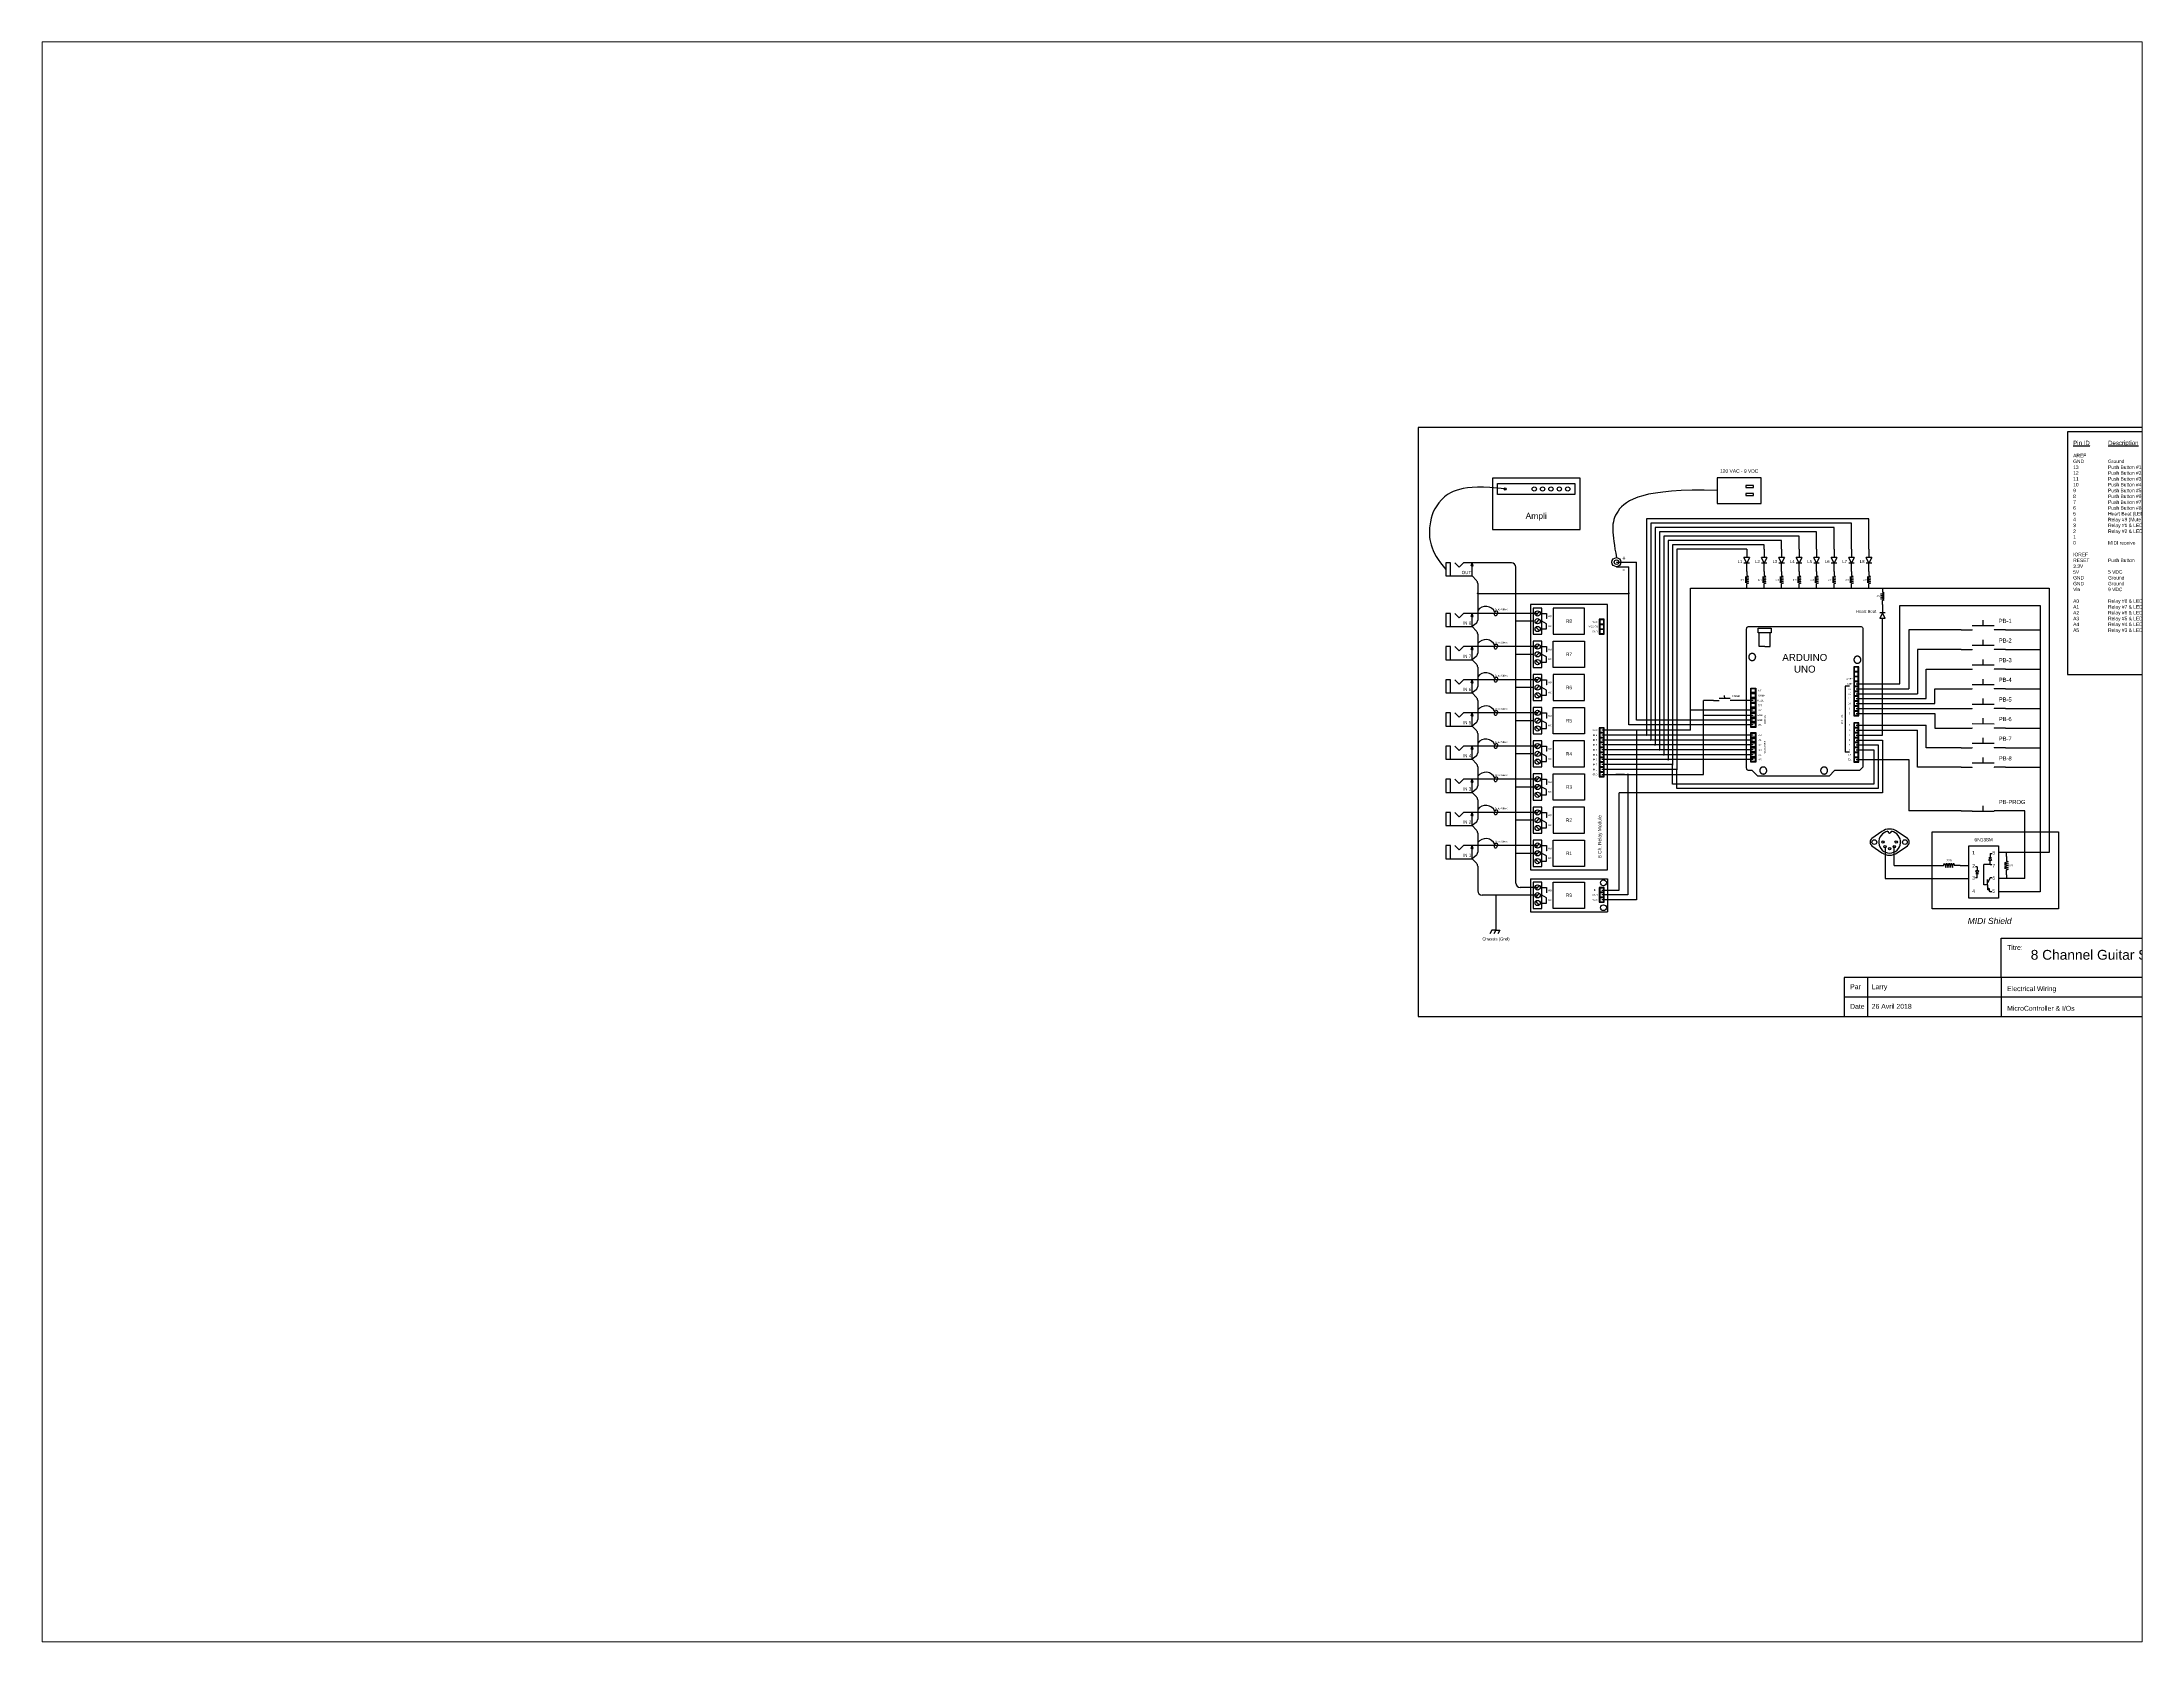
# Paper-space layout 'Layout2' of a CAD drawing. Header units: centimetres. Extents: x 1.05 to 9.45, y 0.8 to 7.2.
# The model-space entities are those that its viewports show. They can reach past a viewport. Long polylines and large blocks are cut down to what shows.
import ezdxf
from ezdxf.enums import TextEntityAlignment as Align

# ---------------------------------------------------------------- set-up
doc = ezdxf.new("R2010")
doc.units = ezdxf.units.CM
doc.header["$MEASUREMENT"] = 0
doc.linetypes.add('DASHED2', pattern=[0.375, 0.25, -0.125])
for name, color, linetype in [('BOR', 120, 'Continuous'), ('Components', 3, 'Continuous'), ('Contact', 1, 'Continuous'), ('Ligne', 4, 'Continuous'), ('PUN', 140, 'Continuous'), ('Texte', 6, 'Continuous')]:
    doc.layers.add(name, color=color, linetype=linetype)
doc.layers.add('Incisione', color=7, linetype='Continuous', true_color=0x1710ff)
doc.layers.add('Taglio', color=7, linetype='Continuous', true_color=0xc0240f)
doc.styles.get("Standard").update_dxf_attribs({"font": 'arial.ttf'})

# ---------------------------------------------------------------- blocks, each defined once
blk = doc.blocks.new('Cartouche 10x20')
for p, q in [((20, 15), (0, 15)), ((0, 15), (0, 0)), ((20, 0), (20, 15)), ((14.85, 1), (14.85, 2)), ((14.85, 2), (20, 2)), ((14.85, 1), (10.85, 1)), ((10.85, 1), (10.85, 0.5)), ((11.45, 0), (11.45, 1)), ((18.85, 1), (14.85, 1)), ((14.85, 1), (14.85, 0.5)), ((18.85, 1), (20, 1)), ((18.85, 1), (18.85, 0)), ((0, 0), (20, 0)), ((14.85, 0.5), (10.85, 0.5)), ((10.85, 0.5), (10.85, 0)), ((18.85, 0.5), (14.85, 0.5)), ((14.85, 0.5), (14.85, 0))]:
    blk.add_line(p, q)
blk.add_lwpolyline([(18.9, 0.95), (19.95, 0.95), (19.95, 0.05), (18.9, 0.05)], close=True)
for s, p in [('Titre:', (15, 1.7)), ('Par', (11, 0.7)), ('Date', (11, 0.2))]:
    blk.add_text(s, height=0.125).set_placement(p)
for tag, p, height in [('NAME', (15.6, 1.45), 0.25), ('OWNER', (11.55, 0.7), 0.125), ('DESCRIP1', (15, 0.65), 0.125), ('DATE', (11.55, 0.2), 0.125), ('DESCRIP2', (15, 0.15), 0.125)]:
    blk.add_attdef(tag, p, '', height=height)
blk.add_attdef('NO', text='', height=0.375).set_placement((19.4, 0.5), align=Align.MIDDLE_CENTER)
blk = doc.blocks.new('Jack IN')
at = {"color": 1}
for p, q in [((-1, 0), (-1.125, 0)), ((-1.125, 0), (-1.125, -0.375)), ((-1, -0.375), (-1, 0)), ((-0.75, -0.125), (-0.875, 0)), ((-0.625, 0), (-0.75, -0.125)), ((0, 0), (-0.625, 0)), ((-0.4, -0.0875), (-0.375, 0)), ((-0.35, -0.0875), (-0.375, 0)), ((-1.125, -0.375), (-1, -0.375)), ((-1, -0.375), (-0.375, -0.375)), ((-0.375, -0.0875), (-0.4, -0.0875)), ((-0.375, -0.125), (-0.375, -0.0875)), ((-0.375, -0.0875), (-0.35, -0.0875)), ((-0.375, -0.375), (-0.375, -0.125))]:
    blk.add_line(p, q, dxfattribs=at)
at = {"color": 6}
blk.add_attdef('ID', text='', height=0.0938, dxfattribs=at).set_placement((-0.4, -0.325), align=Align.RIGHT)
blk = doc.blocks.new('Diode')
for p, q in [((0, 0), (0.375, 0)), ((0.375, 0.125), (0.375, -0.125)), ((0.375, 0.125), (0.625, 0)), ((0.625, 0), (0.375, -0.125)), ((0.625, 0.125), (0.625, -0.125)), ((1, 0), (0.625, 0))]:
    blk.add_line(p, q)
at = {"const_width": 0.025}
for points in [[(-0.0125, 0, 1), (0.0125, 0, 1)], [(0.9875, 0, 1), (1.0125, 0, 1)]]:
    blk.add_lwpolyline(points, format="xyb", close=True, dxfattribs=at)
blk = doc.blocks.new('Res V')
at = {"color": 1}
for p, q in [((0, 0), (0, -0.25)), ((0.1, -0.3), (-0.1, -0.35)), ((-0.1, -0.35), (0.1, -0.4)), ((0.1, -0.4), (-0.1, -0.45)), ((-0.1, -0.45), (0.1, -0.5)), ((0.1, -0.5), (-0.1, -0.55)), ((-0.1, -0.55), (0.1, -0.6)), ((0.1, -0.6), (-0.1, -0.65)), ((-0.1, -0.65), (0.1, -0.7)), ((0, -0.25), (0.1, -0.3)), ((0.1, -0.7), (0, -0.75)), ((0, -1), (0, -0.75))]:
    blk.add_line(p, q, dxfattribs=at)
at = {"color": 6, "ltscale": 1.5}
blk.add_attdef('ID', text='', height=0.117, dxfattribs=at).set_placement((-0.15, -0.55), align=Align.RIGHT)
at = {"color": 3}
blk.add_attdef('VALUE', (0.15, -0.55), '', height=0.0938, dxfattribs=at)
blk = doc.blocks.new('Switch SPST Right')
at = {"color": 1}
for p, q in [((0, 0), (0.25, 0)), ((0.75, 0.091), (0.25, 0.092)), ((0.5, 0.092), (0.498, 0.22)), ((1, 0), (0.75, 0))]:
    blk.add_line(p, q, dxfattribs=at)
at = {"const_width": 0.0125}
for points in [[(0.244, 0, 1), (0.256, 0, 1)], [(0.744, 0, 1), (0.756, 0, 1)]]:
    blk.add_lwpolyline(points, format="xyb", close=True, dxfattribs=at)
at = {"color": 6}
blk.add_attdef('ID', (0.851, 0.155), '', height=0.0938, dxfattribs=at)
blk = doc.blocks.new('Res H')
at = {"color": 1, "lineweight": 25}
for p, q in [((0, 0), (0.25, 0)), ((0.25, 0), (0.3, 0.1)), ((0.3, 0.1), (0.35, -0.1)), ((0.35, -0.1), (0.4, 0.1)), ((0.4, 0.1), (0.45, -0.1)), ((0.45, -0.1), (0.5, 0.1)), ((0.5, 0.1), (0.55, -0.1)), ((0.55, -0.1), (0.6, 0.1)), ((0.6, 0.1), (0.65, -0.1)), ((0.65, -0.1), (0.7, 0.1)), ((0.7, 0.1), (0.75, 0)), ((1, 0), (0.75, 0))]:
    blk.add_line(p, q, dxfattribs=at)
at = {"color": 3}
blk.add_attdef('VALUE', text='', height=0.0938, dxfattribs=at).set_placement((0.5, 0.175), align=Align.CENTER)
at = {"color": 6}
blk.add_attdef('ID', text='', height=0.0938, dxfattribs=at).set_placement((0.5, -0.25), align=Align.CENTER)

msp = doc.modelspace()

# ---------------------------------------------------------------- linework, layer by layer
at = {"ltscale": 0.5}
for p, q in [((8.242, 12.387), (6.042, 12.387)), ((6.042, 12.387), (6.042, 4.787)), ((6.367, 12.287), (6.117, 12.287)), ((6.117, 12.287), (6.117, 11.537)), ((6.242, 12.135), (6.192, 12.079)), ((6.242, 12.135), (6.291, 12.191)), ((6.367, 11.537), (6.367, 12.287)), ((6.689, 12.287), (6.689, 11.537)), ((7.589, 12.287), (6.689, 12.287)), ((7.589, 11.537), (7.589, 12.287)), ((8.242, 4.787), (8.242, 12.387)), ((6.117, 11.537), (6.367, 11.537)), ((6.242, 11.912), (6.192, 11.856)), ((6.242, 11.69), (6.192, 11.746)), ((6.242, 11.912), (6.291, 11.969)), ((6.242, 11.69), (6.291, 11.634)), ((6.689, 11.537), (7.589, 11.537)), ((8.148, 11.966), (8.007, 11.966)), ((8.007, 11.966), (8.007, 11.825)), ((8.148, 11.825), (8.007, 11.825)), ((8.007, 11.825), (8.007, 11.684)), ((8.007, 11.825), (8.148, 11.825)), ((8.148, 11.684), (8.007, 11.684)), ((8.007, 11.684), (8.007, 11.544)), ((8.007, 11.684), (8.148, 11.684)), ((8.007, 11.544), (8.148, 11.544)), ((8.134, 11.952), (8.021, 11.952)), ((8.021, 11.952), (8.021, 11.839)), ((8.021, 11.839), (8.134, 11.839)), ((8.134, 11.811), (8.021, 11.811)), ((8.021, 11.811), (8.021, 11.698)), ((8.021, 11.698), (8.134, 11.698)), ((8.134, 11.67), (8.021, 11.67)), ((8.021, 11.67), (8.021, 11.558)), ((8.021, 11.558), (8.134, 11.558)), ((8.134, 11.839), (8.134, 11.952)), ((8.134, 11.698), (8.134, 11.811)), ((8.134, 11.558), (8.134, 11.67)), ((8.148, 11.825), (8.148, 11.966)), ((8.148, 11.684), (8.148, 11.825)), ((8.148, 11.544), (8.148, 11.684)), ((6.367, 11.337), (6.117, 11.337)), ((6.117, 11.337), (6.117, 10.587)), ((6.242, 11.185), (6.192, 11.129)), ((6.242, 10.962), (6.192, 10.906)), ((6.242, 11.185), (6.291, 11.241)), ((6.242, 10.962), (6.291, 11.019)), ((6.367, 10.587), (6.367, 11.337)), ((6.689, 10.587), (6.689, 11.337)), ((6.689, 11.337), (7.589, 11.337)), ((7.589, 11.337), (7.589, 10.587)), ((6.117, 10.587), (6.367, 10.587)), ((6.367, 10.387), (6.117, 10.387)), ((6.117, 10.387), (6.117, 9.637)), ((6.242, 10.74), (6.192, 10.796)), ((6.242, 10.235), (6.192, 10.179)), ((6.242, 10.74), (6.291, 10.684)), ((6.242, 10.235), (6.291, 10.291)), ((6.367, 9.637), (6.367, 10.387)), ((7.589, 10.587), (6.689, 10.587)), ((6.689, 10.387), (6.689, 9.637)), ((7.589, 10.387), (6.689, 10.387)), ((7.589, 9.637), (7.589, 10.387)), ((15.44, 10.609), (15.299, 10.609)), ((15.299, 10.609), (15.299, 10.469)), ((15.44, 10.469), (15.299, 10.469)), ((15.299, 10.469), (15.299, 10.328)), ((15.299, 10.469), (15.44, 10.469)), ((15.44, 10.328), (15.299, 10.328)), ((15.299, 10.328), (15.299, 10.187)), ((15.299, 10.328), (15.44, 10.328)), ((15.426, 10.595), (15.313, 10.595)), ((15.313, 10.595), (15.313, 10.483)), ((15.313, 10.483), (15.426, 10.483)), ((15.426, 10.455), (15.313, 10.455)), ((15.313, 10.455), (15.313, 10.342)), ((15.313, 10.342), (15.426, 10.342)), ((15.426, 10.314), (15.313, 10.314)), ((15.313, 10.314), (15.313, 10.202)), ((15.426, 10.483), (15.426, 10.595)), ((15.426, 10.342), (15.426, 10.455)), ((15.426, 10.202), (15.426, 10.314)), ((15.44, 10.469), (15.44, 10.609)), ((15.44, 10.328), (15.44, 10.469)), ((15.44, 10.187), (15.44, 10.328)), ((6.117, 9.637), (6.367, 9.637)), ((6.242, 10.012), (6.192, 9.956)), ((6.242, 9.79), (6.192, 9.846)), ((6.242, 10.012), (6.291, 10.069)), ((6.242, 9.79), (6.291, 9.734)), ((6.689, 9.637), (7.589, 9.637)), ((12.347, 9.855), (12.347, 9.996)), ((12.347, 9.996), (12.488, 9.996)), ((12.347, 9.714), (12.347, 9.855)), ((12.347, 9.855), (12.488, 9.855)), ((12.488, 9.855), (12.347, 9.855)), ((12.347, 9.574), (12.347, 9.714)), ((12.347, 9.714), (12.488, 9.714)), ((12.488, 9.714), (12.347, 9.714)), ((12.361, 9.869), (12.361, 9.981)), ((12.361, 9.981), (12.474, 9.981)), ((12.474, 9.869), (12.361, 9.869)), ((12.361, 9.728), (12.361, 9.841)), ((12.361, 9.841), (12.474, 9.841)), ((12.474, 9.728), (12.361, 9.728)), ((12.361, 9.588), (12.361, 9.7)), ((12.361, 9.7), (12.474, 9.7)), ((12.474, 9.981), (12.474, 9.869)), ((12.474, 9.841), (12.474, 9.728)), ((12.474, 9.7), (12.474, 9.588)), ((12.488, 9.996), (12.488, 9.855)), ((12.488, 9.855), (12.488, 9.714)), ((12.488, 9.714), (12.488, 9.574)), ((15.44, 10.187), (15.299, 10.187)), ((15.299, 10.187), (15.299, 10.047)), ((15.299, 10.187), (15.44, 10.187)), ((15.44, 10.047), (15.299, 10.047)), ((15.299, 10.047), (15.299, 9.906)), ((15.299, 10.047), (15.44, 10.047)), ((15.44, 9.906), (15.299, 9.906)), ((15.299, 9.906), (15.299, 9.766)), ((15.299, 9.906), (15.44, 9.906)), ((15.299, 9.766), (15.44, 9.766)), ((15.44, 9.766), (15.299, 9.766)), ((15.299, 9.766), (15.299, 9.625)), ((15.44, 9.625), (15.299, 9.625)), ((15.299, 9.625), (15.299, 9.484)), ((15.299, 9.625), (15.44, 9.625)), ((15.313, 10.202), (15.426, 10.202)), ((15.426, 10.173), (15.313, 10.173)), ((15.313, 10.173), (15.313, 10.061)), ((15.313, 10.061), (15.426, 10.061)), ((15.426, 10.033), (15.313, 10.033)), ((15.313, 10.033), (15.313, 9.92)), ((15.313, 9.92), (15.426, 9.92)), ((15.426, 9.892), (15.313, 9.892)), ((15.313, 9.892), (15.313, 9.78)), ((15.313, 9.78), (15.426, 9.78)), ((15.426, 9.752), (15.313, 9.752)), ((15.313, 9.752), (15.313, 9.639)), ((15.313, 9.639), (15.426, 9.639)), ((15.426, 10.061), (15.426, 10.173)), ((15.426, 9.92), (15.426, 10.033)), ((15.426, 9.78), (15.426, 9.892)), ((15.426, 9.639), (15.426, 9.752)), ((15.44, 10.047), (15.44, 10.187)), ((15.44, 9.906), (15.44, 10.047)), ((15.44, 9.766), (15.44, 9.906)), ((15.44, 9.625), (15.44, 9.766)), ((15.44, 9.484), (15.44, 9.625)), ((6.367, 9.437), (6.117, 9.437)), ((6.117, 9.437), (6.117, 8.687)), ((6.242, 9.285), (6.192, 9.229)), ((6.242, 9.062), (6.192, 9.006)), ((6.242, 9.285), (6.291, 9.341)), ((6.242, 9.062), (6.291, 9.119)), ((6.367, 8.687), (6.367, 9.437)), ((6.689, 8.687), (6.689, 9.437)), ((6.689, 9.437), (7.589, 9.437)), ((7.589, 9.437), (7.589, 8.687)), ((12.347, 9.433), (12.347, 9.574)), ((12.347, 9.574), (12.488, 9.574)), ((12.488, 9.574), (12.347, 9.574)), ((12.488, 9.433), (12.347, 9.433)), ((12.347, 9.292), (12.347, 9.433)), ((12.347, 9.433), (12.488, 9.433)), ((12.347, 9.152), (12.347, 9.292)), ((12.347, 9.292), (12.488, 9.292)), ((12.488, 9.292), (12.347, 9.292)), ((12.347, 9.011), (12.347, 9.152)), ((12.347, 9.152), (12.488, 9.152)), ((12.488, 9.152), (12.347, 9.152)), ((12.474, 9.588), (12.361, 9.588)), ((12.361, 9.447), (12.361, 9.56)), ((12.361, 9.56), (12.474, 9.56)), ((12.474, 9.447), (12.361, 9.447)), ((12.361, 9.306), (12.361, 9.419)), ((12.361, 9.419), (12.474, 9.419)), ((12.474, 9.306), (12.361, 9.306)), ((12.361, 9.166), (12.361, 9.278)), ((12.361, 9.278), (12.474, 9.278)), ((12.474, 9.166), (12.361, 9.166)), ((12.361, 9.025), (12.361, 9.138)), ((12.361, 9.138), (12.474, 9.138)), ((12.474, 9.025), (12.361, 9.025)), ((12.474, 9.56), (12.474, 9.447)), ((12.474, 9.419), (12.474, 9.306)), ((12.474, 9.278), (12.474, 9.166)), ((12.474, 9.138), (12.474, 9.025)), ((12.488, 9.574), (12.488, 9.433)), ((12.488, 9.433), (12.488, 9.292)), ((12.488, 9.292), (12.488, 9.152)), ((12.488, 9.152), (12.488, 9.011)), ((15.44, 9.484), (15.299, 9.484)), ((15.299, 9.484), (15.299, 9.344)), ((15.299, 9.484), (15.44, 9.484)), ((15.44, 9.344), (15.299, 9.344)), ((15.299, 9.344), (15.299, 9.203)), ((15.299, 9.344), (15.44, 9.344)), ((15.299, 9.203), (15.44, 9.203)), ((15.426, 9.611), (15.313, 9.611)), ((15.313, 9.611), (15.313, 9.498)), ((15.313, 9.498), (15.426, 9.498)), ((15.426, 9.47), (15.313, 9.47)), ((15.313, 9.47), (15.313, 9.358)), ((15.313, 9.358), (15.426, 9.358)), ((15.426, 9.33), (15.313, 9.33)), ((15.313, 9.33), (15.313, 9.217)), ((15.313, 9.217), (15.426, 9.217)), ((15.426, 9.498), (15.426, 9.611)), ((15.426, 9.358), (15.426, 9.47)), ((15.426, 9.217), (15.426, 9.33)), ((15.44, 9.344), (15.44, 9.484)), ((15.44, 9.203), (15.44, 9.344)), ((6.117, 8.687), (6.367, 8.687)), ((6.367, 8.487), (6.117, 8.487)), ((6.117, 8.487), (6.117, 7.737)), ((6.242, 8.84), (6.192, 8.896)), ((6.242, 8.84), (6.291, 8.784)), ((6.367, 7.737), (6.367, 8.487)), ((7.589, 8.687), (6.689, 8.687)), ((6.689, 8.487), (6.689, 7.737)), ((7.589, 8.487), (6.689, 8.487)), ((7.589, 7.737), (7.589, 8.487)), ((8.148, 8.861), (8.007, 8.861)), ((8.007, 8.861), (8.007, 8.72)), ((8.148, 8.72), (8.007, 8.72)), ((8.007, 8.72), (8.007, 8.58)), ((8.007, 8.72), (8.148, 8.72)), ((8.148, 8.58), (8.007, 8.58)), ((8.007, 8.58), (8.007, 8.439)), ((8.007, 8.58), (8.148, 8.58)), ((8.148, 8.439), (8.007, 8.439)), ((8.007, 8.439), (8.007, 8.298)), ((8.007, 8.439), (8.148, 8.439)), ((8.134, 8.847), (8.021, 8.847)), ((8.021, 8.847), (8.021, 8.734)), ((8.021, 8.734), (8.134, 8.734)), ((8.134, 8.706), (8.021, 8.706)), ((8.021, 8.706), (8.021, 8.594)), ((8.021, 8.594), (8.134, 8.594)), ((8.134, 8.566), (8.021, 8.566)), ((8.021, 8.566), (8.021, 8.453)), ((8.021, 8.453), (8.134, 8.453)), ((8.134, 8.425), (8.021, 8.425)), ((8.021, 8.425), (8.021, 8.312)), ((8.134, 8.734), (8.134, 8.847)), ((8.134, 8.594), (8.134, 8.706)), ((8.134, 8.453), (8.134, 8.566)), ((8.134, 8.312), (8.134, 8.425)), ((8.148, 8.72), (8.148, 8.861)), ((8.148, 8.58), (8.148, 8.72)), ((8.148, 8.439), (8.148, 8.58)), ((8.148, 8.298), (8.148, 8.439)), ((12.347, 8.871), (12.347, 9.011)), ((12.347, 9.011), (12.488, 9.011)), ((12.488, 9.011), (12.347, 9.011)), ((12.488, 8.871), (12.347, 8.871)), ((12.347, 8.58), (12.347, 8.72)), ((12.347, 8.72), (12.488, 8.72)), ((12.347, 8.439), (12.347, 8.58)), ((12.347, 8.58), (12.488, 8.58)), ((12.488, 8.58), (12.347, 8.58)), ((12.488, 8.439), (12.347, 8.439)), ((12.347, 8.298), (12.347, 8.439)), ((12.347, 8.439), (12.488, 8.439)), ((12.361, 8.885), (12.361, 8.997)), ((12.361, 8.997), (12.474, 8.997)), ((12.474, 8.885), (12.361, 8.885)), ((12.361, 8.594), (12.361, 8.706)), ((12.361, 8.706), (12.474, 8.706)), ((12.474, 8.594), (12.361, 8.594)), ((12.361, 8.453), (12.361, 8.566)), ((12.361, 8.566), (12.474, 8.566)), ((12.474, 8.453), (12.361, 8.453)), ((12.361, 8.312), (12.361, 8.425)), ((12.361, 8.425), (12.474, 8.425)), ((12.474, 8.997), (12.474, 8.885)), ((12.474, 8.706), (12.474, 8.594)), ((12.474, 8.566), (12.474, 8.453)), ((12.474, 8.425), (12.474, 8.312)), ((12.488, 9.011), (12.488, 8.871)), ((12.488, 8.72), (12.488, 8.58)), ((12.488, 8.58), (12.488, 8.439)), ((12.488, 8.439), (12.488, 8.298)), ((15.44, 9.002), (15.299, 9.002)), ((15.299, 9.002), (15.299, 8.861)), ((15.44, 8.861), (15.299, 8.861)), ((15.299, 8.861), (15.299, 8.72)), ((15.299, 8.861), (15.44, 8.861)), ((15.44, 8.72), (15.299, 8.72)), ((15.299, 8.72), (15.299, 8.58)), ((15.299, 8.72), (15.44, 8.72)), ((15.44, 8.58), (15.299, 8.58)), ((15.299, 8.58), (15.299, 8.439)), ((15.299, 8.58), (15.44, 8.58)), ((15.299, 8.439), (15.44, 8.439)), ((15.44, 8.439), (15.299, 8.439)), ((15.299, 8.439), (15.299, 8.298)), ((15.426, 8.987), (15.313, 8.987)), ((15.313, 8.987), (15.313, 8.875)), ((15.313, 8.875), (15.426, 8.875)), ((15.426, 8.847), (15.313, 8.847)), ((15.313, 8.847), (15.313, 8.734)), ((15.313, 8.734), (15.426, 8.734)), ((15.426, 8.706), (15.313, 8.706)), ((15.313, 8.706), (15.313, 8.594)), ((15.313, 8.594), (15.426, 8.594)), ((15.426, 8.566), (15.313, 8.566)), ((15.313, 8.566), (15.313, 8.453)), ((15.313, 8.453), (15.426, 8.453)), ((15.426, 8.425), (15.313, 8.425)), ((15.313, 8.425), (15.313, 8.312)), ((15.426, 8.875), (15.426, 8.987)), ((15.426, 8.734), (15.426, 8.847)), ((15.426, 8.594), (15.426, 8.706)), ((15.426, 8.453), (15.426, 8.566)), ((15.426, 8.312), (15.426, 8.425)), ((15.44, 8.861), (15.44, 9.002)), ((15.44, 8.72), (15.44, 8.861)), ((15.44, 8.58), (15.44, 8.72)), ((15.44, 8.439), (15.44, 8.58)), ((15.44, 8.298), (15.44, 8.439)), ((6.242, 8.335), (6.192, 8.279)), ((6.242, 8.112), (6.192, 8.056)), ((6.242, 7.89), (6.192, 7.946)), ((6.242, 8.335), (6.291, 8.391)), ((6.242, 8.112), (6.291, 8.169)), ((6.242, 7.89), (6.291, 7.834)), ((8.148, 8.298), (8.007, 8.298)), ((8.007, 8.298), (8.007, 8.158)), ((8.007, 8.298), (8.148, 8.298)), ((8.148, 8.158), (8.007, 8.158)), ((8.007, 8.158), (8.007, 8.017)), ((8.007, 8.158), (8.148, 8.158)), ((8.007, 8.017), (8.148, 8.017)), ((8.148, 8.017), (8.007, 8.017)), ((8.007, 8.017), (8.007, 7.877)), ((8.148, 7.877), (8.007, 7.877)), ((8.007, 7.877), (8.007, 7.736)), ((8.007, 7.877), (8.148, 7.877)), ((8.021, 8.312), (8.134, 8.312)), ((8.134, 8.284), (8.021, 8.284)), ((8.021, 8.284), (8.021, 8.172)), ((8.021, 8.172), (8.134, 8.172)), ((8.134, 8.144), (8.021, 8.144)), ((8.021, 8.144), (8.021, 8.031)), ((8.021, 8.031), (8.134, 8.031)), ((8.134, 8.003), (8.021, 8.003)), ((8.021, 8.003), (8.021, 7.891)), ((8.021, 7.891), (8.134, 7.891)), ((8.134, 7.862), (8.021, 7.862)), ((8.021, 7.862), (8.021, 7.75)), ((8.134, 8.172), (8.134, 8.284)), ((8.134, 8.031), (8.134, 8.144)), ((8.134, 7.891), (8.134, 8.003)), ((8.134, 7.75), (8.134, 7.862)), ((8.148, 8.158), (8.148, 8.298)), ((8.148, 8.017), (8.148, 8.158)), ((8.148, 7.877), (8.148, 8.017)), ((8.148, 7.736), (8.148, 7.877)), ((12.347, 8.158), (12.347, 8.298)), ((12.347, 8.298), (12.488, 8.298)), ((12.488, 8.298), (12.347, 8.298)), ((12.347, 8.017), (12.347, 8.158)), ((12.347, 8.158), (12.488, 8.158)), ((12.488, 8.158), (12.347, 8.158)), ((12.347, 7.877), (12.347, 8.017)), ((12.347, 8.017), (12.488, 8.017)), ((12.488, 8.017), (12.347, 8.017)), ((12.488, 7.877), (12.347, 7.877)), ((12.474, 8.312), (12.361, 8.312)), ((12.361, 8.172), (12.361, 8.284)), ((12.361, 8.284), (12.474, 8.284)), ((12.474, 8.172), (12.361, 8.172)), ((12.361, 8.031), (12.361, 8.144)), ((12.361, 8.144), (12.474, 8.144)), ((12.474, 8.031), (12.361, 8.031)), ((12.361, 7.891), (12.361, 8.003)), ((12.361, 8.003), (12.474, 8.003)), ((12.474, 7.891), (12.361, 7.891)), ((12.474, 8.284), (12.474, 8.172)), ((12.474, 8.144), (12.474, 8.031)), ((12.474, 8.003), (12.474, 7.891)), ((12.488, 8.298), (12.488, 8.158)), ((12.488, 8.158), (12.488, 8.017)), ((12.488, 8.017), (12.488, 7.877)), ((15.44, 8.298), (15.299, 8.298)), ((15.299, 8.298), (15.299, 8.158)), ((15.299, 8.298), (15.44, 8.298)), ((15.44, 8.158), (15.299, 8.158)), ((15.299, 8.158), (15.299, 8.017)), ((15.299, 8.158), (15.44, 8.158)), ((15.44, 8.017), (15.299, 8.017)), ((15.299, 8.017), (15.299, 7.877)), ((15.299, 8.017), (15.44, 8.017)), ((15.299, 7.877), (15.44, 7.877)), ((15.313, 8.312), (15.426, 8.312)), ((15.426, 8.284), (15.313, 8.284)), ((15.313, 8.284), (15.313, 8.172)), ((15.313, 8.172), (15.426, 8.172)), ((15.426, 8.144), (15.313, 8.144)), ((15.313, 8.144), (15.313, 8.031)), ((15.313, 8.031), (15.426, 8.031)), ((15.426, 8.003), (15.313, 8.003)), ((15.313, 8.003), (15.313, 7.891)), ((15.313, 7.891), (15.426, 7.891)), ((15.426, 8.172), (15.426, 8.284)), ((15.426, 8.031), (15.426, 8.144)), ((15.426, 7.891), (15.426, 8.003)), ((15.44, 8.158), (15.44, 8.298)), ((15.44, 8.017), (15.44, 8.158)), ((15.44, 7.877), (15.44, 8.017)), ((6.117, 7.737), (6.367, 7.737)), ((6.367, 7.537), (6.117, 7.537)), ((6.117, 7.537), (6.117, 6.787)), ((6.242, 7.385), (6.192, 7.329)), ((6.242, 7.385), (6.291, 7.441)), ((6.242, 7.162), (6.291, 7.219)), ((6.367, 6.787), (6.367, 7.537)), ((6.689, 7.737), (7.589, 7.737)), ((6.689, 6.787), (6.689, 7.537)), ((6.689, 7.537), (7.589, 7.537)), ((7.589, 7.537), (7.589, 6.787)), ((8.148, 7.736), (8.007, 7.736)), ((8.007, 7.736), (8.007, 7.595)), ((8.007, 7.736), (8.148, 7.736)), ((8.148, 7.595), (8.007, 7.595)), ((8.007, 7.595), (8.007, 7.455)), ((8.007, 7.595), (8.148, 7.595)), ((8.007, 7.455), (8.148, 7.455)), ((8.021, 7.75), (8.134, 7.75)), ((8.134, 7.722), (8.021, 7.722)), ((8.021, 7.722), (8.021, 7.609)), ((8.021, 7.609), (8.134, 7.609)), ((8.134, 7.581), (8.021, 7.581)), ((8.021, 7.581), (8.021, 7.469)), ((8.021, 7.469), (8.134, 7.469)), ((8.134, 7.609), (8.134, 7.722)), ((8.134, 7.469), (8.134, 7.581)), ((8.148, 7.595), (8.148, 7.736)), ((8.148, 7.455), (8.148, 7.595)), ((6.117, 6.787), (6.367, 6.787)), ((6.242, 7.162), (6.192, 7.106)), ((6.242, 6.94), (6.192, 6.996)), ((6.242, 6.94), (6.291, 6.884)), ((7.589, 6.787), (6.689, 6.787)), ((6.367, 6.587), (6.117, 6.587)), ((6.117, 6.587), (6.117, 5.837)), ((6.242, 6.435), (6.192, 6.379)), ((6.242, 6.212), (6.192, 6.156)), ((6.242, 5.99), (6.192, 6.046)), ((6.242, 6.435), (6.291, 6.491)), ((6.242, 6.212), (6.291, 6.269)), ((6.367, 5.837), (6.367, 6.587)), ((6.689, 6.587), (6.689, 5.837)), ((7.589, 6.587), (6.689, 6.587)), ((7.589, 5.837), (7.589, 6.587)), ((6.117, 5.837), (6.367, 5.837)), ((6.367, 5.637), (6.117, 5.637)), ((6.117, 5.637), (6.117, 4.887)), ((6.242, 5.485), (6.192, 5.429)), ((6.242, 5.99), (6.291, 5.934)), ((6.242, 5.485), (6.291, 5.541)), ((6.367, 4.887), (6.367, 5.637)), ((6.689, 5.837), (7.589, 5.837)), ((6.689, 4.887), (6.689, 5.637)), ((6.689, 5.637), (7.589, 5.637)), ((7.589, 5.637), (7.589, 4.887)), ((6.117, 4.887), (6.367, 4.887)), ((6.242, 5.262), (6.192, 5.206)), ((6.242, 5.04), (6.192, 5.096)), ((6.242, 5.262), (6.291, 5.319)), ((6.242, 5.04), (6.291, 4.984)), ((7.589, 4.887), (6.689, 4.887)), ((6.042, 4.787), (8.242, 4.787)), ((6.042, 4.537), (8.242, 4.537)), ((6.367, 4.437), (6.117, 4.437)), ((6.117, 4.437), (6.117, 3.687)), ((6.242, 4.285), (6.192, 4.229)), ((6.242, 4.285), (6.291, 4.341)), ((6.367, 3.687), (6.367, 4.437)), ((6.689, 3.687), (6.689, 4.437)), ((6.689, 4.437), (7.589, 4.437)), ((7.589, 4.437), (7.589, 3.687)), ((8.148, 4.283), (8.007, 4.283)), ((8.007, 4.283), (8.007, 4.142)), ((8.134, 4.269), (8.021, 4.269)), ((8.021, 4.269), (8.021, 4.156)), ((8.134, 4.156), (8.134, 4.269)), ((8.148, 4.142), (8.148, 4.283)), ((6.117, 3.687), (6.367, 3.687)), ((6.242, 4.062), (6.192, 4.006)), ((6.242, 3.84), (6.192, 3.896)), ((6.242, 4.062), (6.291, 4.119)), ((6.242, 3.84), (6.291, 3.784)), ((7.589, 3.687), (6.689, 3.687)), ((8.148, 4.142), (8.007, 4.142)), ((8.007, 4.142), (8.007, 4.001)), ((8.007, 4.142), (8.148, 4.142)), ((8.148, 4.001), (8.007, 4.001)), ((8.007, 4.001), (8.007, 3.861)), ((8.007, 4.001), (8.148, 4.001)), ((8.007, 3.861), (8.148, 3.861)), ((8.021, 4.156), (8.134, 4.156)), ((8.134, 4.128), (8.021, 4.128)), ((8.021, 4.128), (8.021, 4.016)), ((8.021, 4.016), (8.134, 4.016)), ((8.134, 3.987), (8.021, 3.987)), ((8.021, 3.987), (8.021, 3.875)), ((8.021, 3.875), (8.134, 3.875)), ((8.134, 4.016), (8.134, 4.128)), ((8.134, 3.875), (8.134, 3.987)), ((8.148, 4.001), (8.148, 4.142)), ((8.148, 3.861), (8.148, 4.001)), ((6.042, 3.587), (8.242, 3.587))]:
    msp.add_line(p, q, dxfattribs=at)
at = {"ltscale": 3}
for p, q in [((12.559, 11.715), (12.936, 11.715)), ((12.559, 11.581), (12.559, 11.715)), ((12.936, 11.581), (12.559, 11.581)), ((12.587, 11.192), (12.587, 11.581)), ((12.907, 11.192), (12.907, 11.581)), ((12.936, 11.715), (12.936, 11.581)), ((12.747, 11.192), (12.587, 11.192)), ((12.747, 11.192), (12.907, 11.192))]:
    msp.add_line(p, q, dxfattribs=at)
at = {"color": 1}
for p, q in [((19.005, 6.46), (19.002, 6.622)), ((18.37, 6.477), (18.687, 6.477)), ((19.322, 6.459), (18.687, 6.46)), ((19.64, 6.477), (19.322, 6.477))]:
    msp.add_line(p, q, dxfattribs=at)
at = {"const_width": 0.0159}
for points in [[(18.679, 6.477, 1), (18.695, 6.477, 1)], [(19.314, 6.477, 1), (19.33, 6.477, 1)]]:
    msp.add_lwpolyline(points, format="xyb", close=True, dxfattribs=at)
at = {"ltscale": 0.5}
for centre in [(6.242, 12.135), (6.242, 11.912), (6.242, 11.69), (6.242, 11.185), (6.242, 10.962), (6.242, 10.74), (6.242, 10.235), (6.242, 10.012), (6.242, 9.79), (6.242, 9.285), (6.242, 9.062), (6.242, 8.84), (6.242, 8.335), (6.242, 8.112), (6.242, 7.89), (6.242, 7.385), (6.242, 7.162), (6.242, 6.94), (6.242, 6.435), (6.242, 6.212), (6.242, 5.99), (6.242, 5.485), (6.242, 5.262), (6.242, 5.04), (6.242, 4.285), (6.242, 4.062), (6.242, 3.84)]:
    msp.add_circle(centre, 0.0747, dxfattribs=at)
at = {"ltscale": 3}
for centre in [(4.758, 12.046), (4.758, 11.096), (4.758, 10.146), (4.758, 9.196), (4.758, 8.246), (4.758, 7.296), (4.758, 6.346), (4.758, 5.396)]:
    msp.add_arc(centre, 0.29, 25.63524, 143.36847, dxfattribs=at)
for centre in [(5.048, 12.135), (5.048, 11.185), (5.048, 10.235), (5.048, 9.285), (5.048, 8.335), (5.048, 7.385), (5.048, 6.435), (5.048, 5.485)]:
    msp.add_ellipse(centre, major_axis=(0.0184, 0.0725), ratio=0.531319, dxfattribs=at)
at = {"layer": 'BOR'}
msp.add_lwpolyline([(15.816, 5.482), (16.104, 5.281, 0.324937), (16.545, 5.281), (16.832, 5.482, 0.523138), (16.832, 5.687), (16.545, 5.888, 0.324937), (16.104, 5.888), (15.816, 5.687, 0.523138)], format="xyb", close=True, dxfattribs=at)
at = {"layer": 'Components', "ltscale": 3}
for p, q in [((18.593, 5.481), (19.443, 5.481)), ((18.593, 3.981), (18.593, 5.481)), ((19.443, 5.481), (19.443, 3.981)), ((19.443, 3.981), (18.593, 3.981))]:
    msp.add_line(p, q, dxfattribs=at)
for points in [[(4.945, 14.534), (7.457, 14.534), (7.457, 16.011), (4.945, 16.011)], [(5.095, 15.853), (7.308, 15.853), (7.308, 15.545), (5.095, 15.545)]]:
    msp.add_lwpolyline(points, close=True, dxfattribs=at)
at = {"layer": 'Components', "linetype": 'DASHED2', "ltscale": 0.5}
msp.add_lwpolyline([(17.547, 5.883), (21.157, 5.883), (21.157, 3.673), (17.547, 3.673)], close=True, dxfattribs=at)
at = {"layer": 'Components', "ltscale": 3}
for centre, radius in [((5.314, 15.699), 0.0309), ((6.144, 15.699), 0.0618), ((6.384, 15.699), 0.0618), ((6.624, 15.699), 0.0618), ((6.864, 15.699), 0.0618), ((7.104, 15.699), 0.0618)]:
    msp.add_circle(centre, radius, dxfattribs=at)
at = {"layer": 'Contact', "ltscale": 0.5}
for p, q in [((6.367, 12.135), (6.492, 12.135)), ((6.492, 12.135), (6.492, 11.985)), ((6.492, 11.84), (6.367, 11.912)), ((6.367, 11.69), (6.492, 11.69)), ((6.492, 11.69), (6.492, 11.84)), ((6.367, 11.185), (6.492, 11.185)), ((6.492, 10.89), (6.367, 10.962)), ((6.492, 11.185), (6.492, 11.035)), ((6.492, 10.74), (6.492, 10.89)), ((6.367, 10.74), (6.492, 10.74)), ((6.367, 10.235), (6.492, 10.235)), ((6.492, 10.235), (6.492, 10.085)), ((6.492, 9.94), (6.367, 10.012)), ((6.367, 9.79), (6.492, 9.79)), ((6.492, 9.79), (6.492, 9.94)), ((6.367, 9.285), (6.492, 9.285)), ((6.492, 8.99), (6.367, 9.062)), ((6.492, 9.285), (6.492, 9.135)), ((6.367, 8.84), (6.492, 8.84)), ((6.492, 8.84), (6.492, 8.99)), ((6.367, 8.335), (6.492, 8.335)), ((6.492, 8.04), (6.367, 8.112)), ((6.367, 7.89), (6.492, 7.89)), ((6.492, 8.335), (6.492, 8.185)), ((6.492, 7.89), (6.492, 8.04)), ((6.367, 7.385), (6.492, 7.385)), ((6.492, 7.385), (6.492, 7.235)), ((6.492, 7.09), (6.367, 7.162)), ((6.367, 6.94), (6.492, 6.94)), ((6.492, 6.94), (6.492, 7.09)), ((6.367, 6.435), (6.492, 6.435)), ((6.492, 6.14), (6.367, 6.212)), ((6.492, 6.435), (6.492, 6.285)), ((6.492, 5.99), (6.492, 6.14)), ((6.367, 5.99), (6.492, 5.99)), ((6.367, 5.485), (6.492, 5.485)), ((6.492, 5.485), (6.492, 5.335)), ((6.492, 5.19), (6.367, 5.262)), ((6.367, 5.04), (6.492, 5.04)), ((6.492, 5.04), (6.492, 5.19)), ((6.367, 4.285), (6.492, 4.285)), ((6.492, 4.285), (6.492, 4.135)), ((6.492, 3.99), (6.367, 4.062)), ((6.367, 3.84), (6.492, 3.84)), ((6.492, 3.84), (6.492, 3.99))]:
    msp.add_line(p, q, dxfattribs=at)
at = {"layer": 'Contact', "ltscale": 3}
for p, q in [((15.174, 10.047), (15.049, 10.047)), ((15.049, 10.047), (15.049, 8.158)), ((15.174, 8.158), (15.049, 8.158)), ((18.834, 4.877), (18.784, 4.877)), ((19.023, 4.364), (19.023, 4.944)), ((19.205, 4.944), (19.023, 4.944)), ((19.201, 5.262), (19.251, 5.262)), ((19.201, 4.944), (19.251, 4.944)), ((18.834, 4.559), (18.784, 4.559)), ((19.123, 4.364), (19.023, 4.364)), ((19.201, 4.563), (19.123, 4.414)), ((19.123, 4.364), (19.123, 4.514)), ((19.123, 4.364), (19.123, 4.214)), ((19.162, 4.239), (19.123, 4.314)), ((19.136, 4.225), (19.162, 4.239)), ((19.189, 4.188), (19.136, 4.225)), ((19.189, 4.253), (19.162, 4.239)), ((19.189, 4.188), (19.189, 4.253)), ((19.251, 4.563), (19.201, 4.563)), ((19.201, 4.164), (19.189, 4.188)), ((19.251, 4.164), (19.201, 4.164))]:
    msp.add_line(p, q, dxfattribs=at)
at = {"layer": 'Contact', "ltscale": 3, "const_width": 0.0125}
for points in [[(8.494, 13.603, 1), (8.506, 13.603, 1)], [(8.494, 13.474, 1), (8.507, 13.474, 1)]]:
    msp.add_lwpolyline(points, format="xyb", close=True, dxfattribs=at)
at = {"layer": 'Contact', "ltscale": 0.5, "const_width": 0.0125}
for points in [[(6.485, 11.985, 1), (6.498, 11.985, 1)], [(6.485, 11.84, 1), (6.498, 11.84, 1)], [(6.485, 11.035, 1), (6.498, 11.035, 1)], [(6.485, 10.89, 1), (6.498, 10.89, 1)], [(6.485, 10.085, 1), (6.498, 10.085, 1)], [(6.485, 9.94, 1), (6.498, 9.94, 1)], [(6.485, 9.135, 1), (6.498, 9.135, 1)], [(6.485, 8.99, 1), (6.498, 8.99, 1)], [(6.485, 8.185, 1), (6.498, 8.185, 1)], [(6.485, 8.04, 1), (6.498, 8.04, 1)], [(6.485, 7.235, 1), (6.498, 7.235, 1)], [(6.485, 7.09, 1), (6.498, 7.09, 1)], [(6.485, 6.285, 1), (6.498, 6.285, 1)], [(6.485, 6.14, 1), (6.498, 6.14, 1)], [(6.485, 5.335, 1), (6.498, 5.335, 1)], [(6.485, 5.19, 1), (6.498, 5.19, 1)], [(6.485, 4.135, 1), (6.498, 4.135, 1)], [(6.485, 3.99, 1), (6.498, 3.99, 1)]]:
    msp.add_lwpolyline(points, format="xyb", close=True, dxfattribs=at)
at = {"layer": 'Defpoints', "ltscale": 3}
for p, q in [((6.042, 4.537), (6.042, 3.587)), ((8.242, 4.537), (8.242, 3.587))]:
    msp.add_line(p, q, dxfattribs=at)
for centre, radius in [((16.137, 5.585), 0.0341), ((16.192, 5.452), 0.0341), ((16.324, 5.397), 0.0341), ((16.457, 5.452), 0.0341), ((16.512, 5.585), 0.0341), ((8.127, 4.42), 0.0838), ((8.127, 3.705), 0.0838)]:
    msp.add_circle(centre, radius, dxfattribs=at)
at = {"layer": 'Incisione', "color": 0, "lineweight": 25, "ltscale": 0.125}
for points in [[(12.229, 11.698), (12.231, 11.714)], [(12.229, 7.698), (12.229, 11.698)], [(12.231, 11.714), (12.236, 11.729)], [(12.236, 11.729), (12.247, 11.742)], [(12.247, 11.742), (12.26, 11.753)], [(12.26, 11.753), (12.275, 11.758)], [(12.275, 11.758), (12.291, 11.76)], [(12.291, 11.76), (15.496, 11.76)], [(15.496, 11.76), (15.513, 11.758)], [(15.513, 11.758), (15.528, 11.753)], [(15.528, 11.753), (15.541, 11.742)], [(15.541, 11.742), (15.55, 11.729)], [(15.55, 11.729), (15.557, 11.714)], [(15.557, 11.714), (15.56, 11.698)], [(15.56, 11.698), (15.56, 7.731)], [(12.231, 7.682), (12.229, 7.698)], [(12.236, 7.667), (12.231, 7.682)], [(12.247, 7.654), (12.236, 7.667)], [(12.26, 7.644), (12.247, 7.654)], [(12.275, 7.638), (12.26, 7.644)], [(12.291, 7.636), (12.275, 7.638)], [(12.387, 7.636), (12.291, 7.636)], [(12.546, 7.477), (12.387, 7.636)], [(14.592, 7.477), (12.546, 7.477)], [(14.75, 7.636), (14.592, 7.477)], [(15.465, 7.636), (14.75, 7.636)], [(15.56, 7.731), (15.465, 7.636)]]:
    msp.add_lwpolyline(points, dxfattribs=at)
at = {"layer": 'Ligne', "ltscale": 3}
for p, q in [((9.482, 14.849), (9.357, 14.849)), ((9.357, 14.849), (9.357, 8.65)), ((15.731, 14.849), (9.482, 14.849)), ((9.607, 14.724), (9.482, 14.724)), ((9.482, 14.724), (9.482, 8.509)), ((15.231, 14.724), (9.607, 14.724)), ((9.732, 14.599), (9.607, 14.599)), ((9.607, 14.599), (9.607, 8.369)), ((14.731, 14.599), (9.732, 14.599)), ((9.856, 14.474), (9.732, 14.474)), ((9.732, 14.474), (9.732, 8.228)), ((14.231, 14.474), (9.856, 14.474)), ((14.231, 13.974), (14.231, 14.474)), ((14.731, 13.974), (14.731, 14.599)), ((15.231, 13.974), (15.231, 14.724)), ((15.731, 13.974), (15.731, 14.849)), ((9.981, 14.349), (9.856, 14.349)), ((9.856, 14.349), (9.856, 8.087)), ((13.731, 14.349), (9.981, 14.349)), ((10.106, 14.224), (9.981, 14.224)), ((9.981, 14.224), (9.981, 7.947)), ((13.231, 14.224), (10.106, 14.224)), ((10.231, 14.099), (10.106, 14.099)), ((10.106, 14.099), (10.106, 7.806)), ((12.731, 14.099), (10.231, 14.099)), ((12.231, 13.974), (10.231, 13.974)), ((10.231, 13.974), (10.231, 7.666)), ((12.731, 13.974), (12.731, 14.099)), ((13.231, 13.974), (13.231, 14.224)), ((13.731, 13.974), (13.731, 14.349)), ((5.492, 13.585), (4.742, 13.585)), ((8.5, 13.603), (9.076, 13.603)), ((8.501, 13.474), (8.857, 13.474)), ((8.857, 8.941), (8.857, 13.474)), ((9.076, 9.081), (9.076, 13.603)), ((4.525, 12.71), (8.857, 12.71)), ((10.62, 12.863), (20.89, 12.863)), ((10.62, 8.791), (10.62, 12.863)), ((20.89, 12.863), (20.89, 5.286)), ((16.62, 12.363), (20.64, 12.363)), ((16.62, 10.117), (16.62, 12.363)), ((20.64, 12.363), (20.64, 4.164)), ((16.12, 8.65), (16.12, 11.751)), ((18.37, 11.664), (16.87, 11.664)), ((16.87, 11.664), (16.87, 9.977)), ((19.64, 11.664), (20.64, 11.664)), ((18.37, 11.102), (17.12, 11.102)), ((17.12, 11.102), (17.12, 9.836)), ((19.64, 11.102), (20.64, 11.102)), ((17.37, 9.695), (17.37, 10.539)), ((17.37, 10.539), (18.37, 10.539)), ((19.64, 10.539), (20.64, 10.539)), ((10.995, 7.525), (10.995, 9.644)), ((11.282, 9.644), (10.995, 9.644)), ((12.417, 9.644), (11.917, 9.644)), ((15.37, 10.117), (16.62, 10.117)), ((15.37, 9.977), (16.87, 9.977)), ((15.37, 9.836), (17.12, 9.836)), ((15.37, 9.695), (17.37, 9.695)), ((17.62, 9.555), (17.62, 9.977)), ((17.62, 9.977), (18.37, 9.977)), ((19.64, 9.977), (20.64, 9.977)), ((12.417, 9.081), (9.076, 9.081)), ((12.417, 9.363), (10.62, 9.363)), ((10.995, 9.222), (12.417, 9.222)), ((15.37, 9.555), (17.62, 9.555)), ((15.37, 9.414), (18.37, 9.414)), ((15.37, 9.273), (17.62, 9.273)), ((17.62, 9.273), (17.62, 8.852)), ((19.64, 9.414), (20.64, 9.414)), ((10.62, 8.791), (8.078, 8.791)), ((12.417, 8.65), (8.078, 8.65)), ((12.417, 8.509), (8.078, 8.509)), ((12.417, 8.941), (8.857, 8.941)), ((9.078, 8.791), (9.078, 3.931)), ((15.37, 8.933), (17.37, 8.933)), ((15.37, 8.791), (17.12, 8.791)), ((15.37, 8.65), (16.12, 8.65)), ((15.37, 8.509), (16.12, 8.509)), ((16.12, 8.509), (16.12, 6.994)), ((17.12, 7.727), (17.12, 8.791)), ((17.37, 8.289), (17.37, 8.933)), ((17.62, 8.852), (18.37, 8.852)), ((19.64, 8.852), (20.64, 8.852)), ((12.417, 8.369), (8.078, 8.369)), ((12.417, 8.228), (8.078, 8.228)), ((12.417, 8.087), (8.078, 8.087)), ((12.417, 7.947), (8.078, 7.947)), ((15.37, 8.369), (15.995, 8.369)), ((15.37, 8.228), (15.87, 8.228)), ((15.37, 7.947), (16.87, 7.947)), ((15.87, 8.228), (15.87, 7.244)), ((15.995, 8.369), (15.995, 7.119)), ((16.87, 7.947), (16.87, 6.477)), ((18.37, 8.289), (17.37, 8.289)), ((19.64, 8.289), (20.64, 8.289)), ((10.106, 7.806), (8.078, 7.806)), ((10.231, 7.666), (8.078, 7.666)), ((8.078, 7.525), (10.995, 7.525)), ((8.732, 7.525), (8.482, 7.525)), ((8.828, 7.512), (8.828, 4.072)), ((10.106, 7.244), (10.106, 7.806)), ((15.87, 7.244), (10.106, 7.244)), ((10.231, 7.119), (10.231, 7.666)), ((18.37, 7.727), (17.12, 7.727)), ((19.64, 7.727), (20.64, 7.727)), ((16.12, 6.994), (8.578, 6.994)), ((8.578, 4.212), (8.578, 6.994)), ((15.995, 7.119), (10.231, 7.119)), ((11.87, 7.119), (11.87, 7.119)), ((18.37, 6.477), (16.87, 6.477)), ((20.193, 6.477), (19.64, 6.477)), ((20.193, 4.543), (20.193, 6.477)), ((16.192, 5.418), (16.192, 4.543)), ((16.457, 4.918), (16.457, 5.418)), ((16.457, 4.918), (17.707, 4.918)), ((18.343, 4.918), (18.593, 4.918)), ((20.89, 5.286), (19.443, 5.286)), ((19.671, 5.177), (19.671, 5.286)), ((8.078, 4.212), (8.578, 4.212)), ((16.192, 4.543), (18.593, 4.543)), ((20.193, 4.543), (19.443, 4.543)), ((19.671, 4.649), (19.671, 4.543)), ((5.048, 4.062), (5.048, 3.062)), ((8.828, 4.072), (8.078, 4.072)), ((9.078, 3.931), (8.078, 3.931)), ((20.64, 4.164), (19.443, 4.164)), ((4.935, 3.062), (4.872, 2.954)), ((5.048, 3.062), (4.935, 3.062)), ((5.049, 3.062), (4.986, 2.954)), ((5.048, 3.062), (5.16, 3.062)), ((5.161, 3.062), (5.098, 2.954))]:
    msp.add_line(p, q, dxfattribs=at)
at = {"layer": 'Ligne', "ltscale": 0.5}
for p, q in [((5.617, 5.262), (5.617, 13.46)), ((4.367, 13.21), (4.491, 13.079)), ((4.525, 12.993), (4.525, 11.945)), ((6.242, 12.135), (4.742, 12.135)), ((4.477, 11.847), (4.367, 11.76)), ((4.367, 11.76), (4.491, 11.629)), ((4.525, 11.543), (4.525, 10.995)), ((6.117, 11.912), (5.617, 11.912)), ((4.477, 10.897), (4.367, 10.81)), ((6.242, 11.185), (4.742, 11.185)), ((6.117, 10.962), (5.617, 10.962)), ((4.367, 10.81), (4.491, 10.679)), ((4.525, 10.593), (4.525, 10.045)), ((6.242, 10.235), (4.742, 10.235)), ((4.477, 9.947), (4.367, 9.86)), ((4.367, 9.86), (4.491, 9.729)), ((4.525, 9.643), (4.525, 9.095)), ((6.117, 10.012), (5.617, 10.012)), ((6.242, 9.285), (4.742, 9.285)), ((6.117, 9.062), (5.617, 9.062)), ((4.477, 8.997), (4.367, 8.91)), ((4.367, 8.91), (4.491, 8.779)), ((4.525, 8.693), (4.525, 8.145)), ((4.477, 8.047), (4.367, 7.96)), ((4.367, 7.96), (4.491, 7.829)), ((6.242, 8.335), (4.742, 8.335)), ((6.117, 8.112), (5.617, 8.112)), ((4.525, 7.743), (4.525, 7.195)), ((6.242, 7.385), (4.742, 7.385)), ((4.477, 7.097), (4.367, 7.01)), ((4.367, 7.01), (4.491, 6.879)), ((4.525, 6.793), (4.525, 6.245)), ((6.242, 7.162), (5.617, 7.162)), ((4.477, 6.147), (4.367, 6.06)), ((4.367, 6.06), (4.491, 5.929)), ((6.242, 6.435), (4.742, 6.435)), ((6.117, 6.212), (5.617, 6.212)), ((4.525, 5.843), (4.525, 5.295)), ((6.242, 5.485), (4.742, 5.485)), ((4.477, 5.197), (4.367, 5.11)), ((4.525, 4.893), (4.525, 4.187)), ((6.242, 5.262), (5.617, 5.262)), ((5.617, 4.41), (5.617, 5.262)), ((6.242, 4.285), (5.742, 4.285)), ((6.242, 4.062), (4.65, 4.062))]:
    msp.add_line(p, q, dxfattribs=at)
at = {"layer": 'Ligne', "linetype": 'DASHED2', "ltscale": 0.5}
msp.add_line((4.367, 5.11), (4.491, 4.979), dxfattribs=at)
at = {"layer": 'Ligne', "linetype": 'DASHED2', "ltscale": 3, "const_width": 0.025}
for points in [[(4.512, 12.71, 1), (4.537, 12.71, 1)], [(8.844, 12.71, 1), (8.869, 12.71, 1)], [(5.604, 11.912, 1), (5.629, 11.912, 1)], [(5.604, 10.962, 1), (5.629, 10.962, 1)], [(5.604, 10.012, 1), (5.629, 10.012, 1)], [(5.604, 9.062, 1), (5.629, 9.062, 1)], [(10.607, 9.363, 1), (10.632, 9.363, 1)], [(10.982, 9.222, 1), (11.007, 9.222, 1)], [(9.065, 8.791, 1), (9.09, 8.791, 1)], [(9.344, 8.65, 1), (9.369, 8.65, 1)], [(9.469, 8.509, 1), (9.494, 8.509, 1)], [(5.604, 8.112, 1), (5.629, 8.112, 1)], [(9.594, 8.369, 1), (9.619, 8.369, 1)], [(9.719, 8.228, 1), (9.744, 8.228, 1)], [(9.844, 8.087, 1), (9.869, 8.087, 1)], [(9.969, 7.947, 1), (9.994, 7.947, 1)], [(10.094, 7.806, 1), (10.119, 7.806, 1)], [(8.815, 7.525, 1), (8.84, 7.525, 1)], [(10.219, 7.666, 1), (10.244, 7.666, 1)], [(5.604, 7.162, 1), (5.629, 7.162, 1)], [(5.604, 6.212, 1), (5.629, 6.212, 1)], [(5.604, 5.262, 1), (5.629, 5.262, 1)]]:
    msp.add_lwpolyline(points, format="xyb", close=True, dxfattribs=at)
at = {"layer": 'Ligne', "color": 1, "ltscale": 3}
for radius in [0.129, 0.0643]:
    msp.add_circle((8.5, 13.603), radius, dxfattribs=at)
at = {"layer": 'Ligne', "ltscale": 0.5}
for centre, start, end in [((5.492, 13.46), 0, 90), ((4.4, 12.993), 0, 43.43947), ((4.4, 11.945), 308.33513, 0), ((4.4, 11.543), 0, 43.43947), ((4.4, 10.995), 308.33513, 0), ((4.4, 10.593), 0, 43.43947), ((4.4, 10.045), 308.33513, 0), ((4.4, 9.643), 0, 43.43947), ((4.4, 9.095), 308.33513, 0), ((4.4, 8.693), 0, 43.43947), ((4.4, 8.145), 308.33513, 0), ((4.4, 7.743), 0, 43.43947), ((4.4, 7.195), 308.33513, 0), ((4.4, 6.793), 0, 43.43947), ((4.4, 6.245), 308.33513, 0), ((4.4, 5.843), 0, 43.43947), ((4.4, 5.295), 308.33513, 0), ((4.4, 4.893), 0, 43.43947), ((5.742, 4.41), 180, 270), ((4.65, 4.187), 180, 270)]:
    msp.add_arc(centre, 0.125, start, end, dxfattribs=at)
at = {"layer": 'PUN', "ltscale": 3}
msp.add_line((16.324, 5.843), (16.324, 5.843), dxfattribs=at)
at = {"layer": 'PUN'}
for centre in [(15.887, 5.585), (16.761, 5.585)]:
    msp.add_circle(centre, 0.068, dxfattribs=at)
at = {"layer": 'PUN', "linetype": 'Continuous'}
msp.add_arc((16.324, 5.585), 0.313, 99.14174, 80.77245, dxfattribs=at)
at = {"layer": 'PUN', "ltscale": 3}
for start, end in [(180.10174, 270.10174), (270.10174, 359.89826)]:
    msp.add_arc((16.324, 5.893), 0.05, start, end, dxfattribs=at)
at = {"layer": 'Taglio', "color": 0, "lineweight": 25, "ltscale": 0.125}
for points in [[(12.387, 10.787), (12.391, 10.787), (12.394, 10.787), (12.398, 10.788), (12.401, 10.788), (12.405, 10.789), (12.408, 10.789), (12.411, 10.79), (12.415, 10.791), (12.418, 10.792), (12.421, 10.793), (12.425, 10.794), (12.428, 10.796), (12.431, 10.797), (12.434, 10.799), (12.437, 10.8), (12.44, 10.802), (12.443, 10.804), (12.446, 10.806), (12.449, 10.808), (12.451, 10.81), (12.454, 10.813), (12.457, 10.815), (12.459, 10.817), (12.461, 10.82), (12.464, 10.823), (12.466, 10.825), (12.468, 10.828), (12.47, 10.831), (12.472, 10.834), (12.474, 10.837), (12.476, 10.84), (12.477, 10.843), (12.479, 10.846), (12.48, 10.849), (12.481, 10.852), (12.482, 10.856), (12.484, 10.859), (12.484, 10.862), (12.485, 10.866), (12.486, 10.869), (12.487, 10.873), (12.487, 10.876), (12.487, 10.88), (12.488, 10.883), (12.488, 10.886), (12.488, 10.89), (12.488, 10.893), (12.487, 10.897), (12.487, 10.9), (12.486, 10.904), (12.486, 10.907), (12.485, 10.911), (12.484, 10.914), (12.483, 10.917), (12.482, 10.921), (12.481, 10.924), (12.48, 10.927), (12.478, 10.93), (12.477, 10.933), (12.475, 10.937), (12.473, 10.94), (12.471, 10.942), (12.469, 10.945), (12.467, 10.948), (12.465, 10.951), (12.463, 10.954), (12.461, 10.956), (12.458, 10.959), (12.456, 10.961), (12.453, 10.963), (12.451, 10.966), (12.448, 10.968), (12.445, 10.97), (12.442, 10.972), (12.439, 10.974), (12.436, 10.975), (12.433, 10.977), (12.43, 10.979), (12.427, 10.98), (12.424, 10.981), (12.42, 10.983), (12.417, 10.984), (12.414, 10.985), (12.41, 10.985), (12.407, 10.986), (12.403, 10.987), (12.4, 10.987), (12.396, 10.988), (12.393, 10.988), (12.39, 10.988), (12.386, 10.988), (12.383, 10.988), (12.379, 10.988), (12.376, 10.987), (12.372, 10.987), (12.369, 10.986), (12.365, 10.986), (12.362, 10.985), (12.359, 10.984), (12.355, 10.983), (12.352, 10.982), (12.349, 10.98), (12.346, 10.979), (12.342, 10.978), (12.339, 10.976), (12.336, 10.974), (12.333, 10.972), (12.33, 10.971), (12.328, 10.969), (12.325, 10.966), (12.322, 10.964), (12.319, 10.962), (12.317, 10.96), (12.315, 10.957), (12.312, 10.954), (12.31, 10.952), (12.308, 10.949), (12.306, 10.946), (12.304, 10.943), (12.302, 10.941), (12.3, 10.938), (12.298, 10.934), (12.297, 10.931), (12.295, 10.928), (12.294, 10.925), (12.293, 10.922), (12.292, 10.918), (12.291, 10.915), (12.29, 10.912), (12.289, 10.908), (12.288, 10.905), (12.288, 10.902), (12.287, 10.898), (12.287, 10.895), (12.287, 10.891), (12.287, 10.888)], [(12.287, 10.888), (12.287, 10.884), (12.287, 10.881), (12.287, 10.877), (12.288, 10.874), (12.288, 10.87), (12.289, 10.867), (12.29, 10.863), (12.291, 10.86), (12.292, 10.857), (12.293, 10.853), (12.294, 10.85), (12.295, 10.847), (12.297, 10.844), (12.298, 10.84), (12.3, 10.837), (12.302, 10.834), (12.304, 10.831), (12.306, 10.829), (12.308, 10.826), (12.31, 10.823), (12.313, 10.82), (12.315, 10.818), (12.317, 10.815), (12.32, 10.813), (12.323, 10.811), (12.325, 10.808), (12.328, 10.806), (12.331, 10.804), (12.334, 10.802), (12.337, 10.801), (12.34, 10.799), (12.343, 10.797), (12.346, 10.796), (12.35, 10.794), (12.353, 10.793), (12.356, 10.792), (12.359, 10.791), (12.363, 10.79), (12.366, 10.789), (12.37, 10.789), (12.373, 10.788), (12.377, 10.788), (12.38, 10.787), (12.384, 10.787), (12.387, 10.787)], [(15.301, 10.808), (15.301, 10.805), (15.301, 10.801), (15.301, 10.798), (15.302, 10.794), (15.302, 10.791), (15.303, 10.787), (15.304, 10.784), (15.304, 10.781), (15.305, 10.777), (15.307, 10.774), (15.308, 10.771), (15.309, 10.767), (15.311, 10.764), (15.312, 10.761), (15.314, 10.758), (15.316, 10.755), (15.318, 10.752), (15.32, 10.749), (15.322, 10.746), (15.324, 10.744), (15.326, 10.741), (15.329, 10.738), (15.331, 10.736), (15.334, 10.734), (15.336, 10.731), (15.339, 10.729), (15.342, 10.727), (15.345, 10.725), (15.348, 10.723), (15.351, 10.721), (15.354, 10.72), (15.357, 10.718), (15.36, 10.716), (15.363, 10.715), (15.367, 10.714), (15.37, 10.713), (15.373, 10.712), (15.377, 10.711), (15.38, 10.71), (15.384, 10.709), (15.387, 10.709), (15.391, 10.708), (15.394, 10.708), (15.398, 10.708), (15.401, 10.708), (15.405, 10.708), (15.408, 10.708), (15.411, 10.708), (15.415, 10.709), (15.418, 10.709), (15.422, 10.71), (15.425, 10.711), (15.429, 10.712), (15.432, 10.713), (15.435, 10.714), (15.438, 10.715), (15.442, 10.716), (15.445, 10.718), (15.448, 10.719), (15.451, 10.721), (15.454, 10.723), (15.457, 10.725), (15.46, 10.727), (15.463, 10.729), (15.465, 10.731), (15.468, 10.733), (15.47, 10.736), (15.473, 10.738), (15.475, 10.741), (15.478, 10.743), (15.48, 10.746), (15.482, 10.749), (15.484, 10.751), (15.486, 10.754), (15.488, 10.757), (15.489, 10.76), (15.491, 10.763), (15.493, 10.767), (15.494, 10.77), (15.495, 10.773), (15.496, 10.776), (15.497, 10.78), (15.498, 10.783), (15.499, 10.786), (15.5, 10.79), (15.5, 10.793), (15.501, 10.797), (15.501, 10.8), (15.501, 10.804), (15.502, 10.807), (15.502, 10.811), (15.501, 10.814), (15.501, 10.818), (15.501, 10.821), (15.5, 10.824), (15.5, 10.828), (15.499, 10.831), (15.498, 10.835), (15.497, 10.838), (15.496, 10.841), (15.495, 10.845), (15.493, 10.848), (15.492, 10.851), (15.491, 10.854), (15.489, 10.857), (15.487, 10.86), (15.485, 10.863), (15.483, 10.866), (15.481, 10.869), (15.479, 10.872), (15.477, 10.874), (15.475, 10.877), (15.472, 10.879), (15.47, 10.882), (15.467, 10.884), (15.464, 10.886), (15.462, 10.888), (15.459, 10.891), (15.456, 10.892), (15.453, 10.894), (15.45, 10.896), (15.447, 10.898), (15.444, 10.899), (15.441, 10.901), (15.437, 10.902), (15.434, 10.903), (15.431, 10.904), (15.427, 10.905), (15.424, 10.906), (15.421, 10.907), (15.417, 10.907), (15.414, 10.908), (15.41, 10.908), (15.407, 10.909), (15.403, 10.909), (15.4, 10.909), (15.396, 10.909), (15.393, 10.908), (15.389, 10.908), (15.386, 10.908), (15.383, 10.907), (15.379, 10.906), (15.376, 10.906), (15.372, 10.905), (15.369, 10.904), (15.366, 10.902), (15.363, 10.901), (15.359, 10.9), (15.356, 10.898), (15.353, 10.897), (15.35, 10.895), (15.347, 10.893), (15.344, 10.891), (15.341, 10.889), (15.339, 10.887), (15.336, 10.885), (15.333, 10.883), (15.331, 10.88), (15.328, 10.878), (15.326, 10.875), (15.324, 10.872), (15.322, 10.87), (15.319, 10.867), (15.317, 10.864), (15.316, 10.861), (15.314, 10.858), (15.312, 10.855), (15.311, 10.852), (15.309, 10.849), (15.308, 10.846), (15.307, 10.842), (15.305, 10.839), (15.304, 10.836), (15.303, 10.832), (15.303, 10.829), (15.302, 10.826), (15.302, 10.822), (15.301, 10.819), (15.301, 10.815), (15.301, 10.812), (15.301, 10.808)], [(12.705, 7.535), (12.708, 7.535), (12.712, 7.535), (12.715, 7.536), (12.718, 7.536), (12.722, 7.537), (12.725, 7.537), (12.729, 7.538), (12.732, 7.539), (12.735, 7.54), (12.739, 7.541), (12.742, 7.542), (12.745, 7.544), (12.748, 7.545), (12.751, 7.547), (12.755, 7.548), (12.757, 7.55), (12.76, 7.552), (12.763, 7.554), (12.766, 7.556), (12.769, 7.558), (12.771, 7.561), (12.774, 7.563), (12.776, 7.565), (12.779, 7.568), (12.781, 7.571), (12.783, 7.573), (12.785, 7.576), (12.788, 7.579), (12.789, 7.582), (12.791, 7.585), (12.793, 7.588), (12.795, 7.591), (12.796, 7.594), (12.797, 7.597), (12.799, 7.6), (12.8, 7.604), (12.801, 7.607), (12.802, 7.61), (12.803, 7.614), (12.803, 7.617), (12.804, 7.621), (12.804, 7.624), (12.805, 7.628), (12.805, 7.631), (12.805, 7.635), (12.805, 7.638), (12.805, 7.642), (12.805, 7.645), (12.804, 7.648), (12.804, 7.652), (12.803, 7.655), (12.802, 7.659), (12.802, 7.662), (12.801, 7.665), (12.8, 7.669), (12.798, 7.672), (12.797, 7.675), (12.796, 7.678), (12.794, 7.682), (12.792, 7.685), (12.791, 7.688), (12.789, 7.691), (12.787, 7.693), (12.785, 7.696), (12.783, 7.699), (12.78, 7.702), (12.778, 7.704), (12.776, 7.707), (12.773, 7.709), (12.771, 7.712), (12.768, 7.714), (12.765, 7.716), (12.762, 7.718), (12.759, 7.72), (12.757, 7.722), (12.753, 7.724), (12.75, 7.725), (12.747, 7.727), (12.744, 7.728), (12.741, 7.729), (12.738, 7.731), (12.734, 7.732), (12.731, 7.733), (12.728, 7.734), (12.724, 7.734), (12.721, 7.735), (12.717, 7.735), (12.714, 7.736), (12.71, 7.736), (12.707, 7.736), (12.703, 7.736), (12.7, 7.736), (12.696, 7.736), (12.693, 7.736), (12.69, 7.735), (12.686, 7.735), (12.683, 7.734), (12.679, 7.733), (12.676, 7.732), (12.673, 7.731), (12.669, 7.73), (12.666, 7.729), (12.663, 7.727), (12.66, 7.726), (12.657, 7.724), (12.654, 7.722), (12.651, 7.721), (12.648, 7.719), (12.645, 7.717), (12.642, 7.715), (12.639, 7.712), (12.637, 7.71), (12.634, 7.708), (12.632, 7.705), (12.63, 7.703), (12.627, 7.7), (12.625, 7.697), (12.623, 7.694), (12.621, 7.692), (12.619, 7.689), (12.617, 7.686), (12.616, 7.683), (12.614, 7.679), (12.613, 7.676), (12.611, 7.673), (12.61, 7.67), (12.609, 7.667), (12.608, 7.663), (12.607, 7.66), (12.606, 7.656), (12.606, 7.653), (12.605, 7.65), (12.605, 7.646), (12.604, 7.643), (12.604, 7.639), (12.604, 7.636)], [(12.604, 7.636), (12.604, 7.632), (12.604, 7.629), (12.605, 7.625), (12.605, 7.622), (12.606, 7.618), (12.606, 7.615), (12.607, 7.611), (12.608, 7.608), (12.609, 7.605), (12.61, 7.601), (12.611, 7.598), (12.613, 7.595), (12.614, 7.592), (12.616, 7.589), (12.618, 7.585), (12.619, 7.582), (12.621, 7.58), (12.623, 7.577), (12.625, 7.574), (12.628, 7.571), (12.63, 7.568), (12.632, 7.566), (12.635, 7.563), (12.637, 7.561), (12.64, 7.559), (12.643, 7.557), (12.646, 7.554), (12.648, 7.552), (12.651, 7.55), (12.654, 7.549), (12.657, 7.547), (12.661, 7.545), (12.664, 7.544), (12.667, 7.543), (12.67, 7.541), (12.674, 7.54), (12.677, 7.539), (12.68, 7.538), (12.684, 7.537), (12.687, 7.537), (12.691, 7.536), (12.694, 7.536), (12.698, 7.535), (12.701, 7.535), (12.705, 7.535)], [(14.449, 7.535), (14.452, 7.535), (14.456, 7.535), (14.459, 7.536), (14.463, 7.536), (14.466, 7.537), (14.47, 7.537), (14.473, 7.538), (14.476, 7.539), (14.48, 7.54), (14.483, 7.541), (14.486, 7.542), (14.489, 7.544), (14.493, 7.545), (14.496, 7.547), (14.499, 7.548), (14.502, 7.55), (14.505, 7.552), (14.508, 7.554), (14.51, 7.556), (14.513, 7.558), (14.516, 7.561), (14.518, 7.563), (14.521, 7.565), (14.523, 7.568), (14.525, 7.571), (14.528, 7.573), (14.53, 7.576), (14.532, 7.579), (14.534, 7.582), (14.536, 7.585), (14.537, 7.588), (14.539, 7.591), (14.54, 7.594), (14.542, 7.597), (14.543, 7.6), (14.544, 7.604), (14.545, 7.607), (14.546, 7.61), (14.547, 7.614), (14.548, 7.617), (14.548, 7.621), (14.549, 7.624), (14.549, 7.628), (14.549, 7.631), (14.549, 7.635), (14.549, 7.638), (14.549, 7.642), (14.549, 7.645), (14.549, 7.648), (14.548, 7.652), (14.547, 7.655), (14.547, 7.659), (14.546, 7.662), (14.545, 7.665), (14.544, 7.669), (14.543, 7.672), (14.541, 7.675), (14.54, 7.678), (14.538, 7.682), (14.537, 7.685), (14.535, 7.688), (14.533, 7.691), (14.531, 7.693), (14.529, 7.696), (14.527, 7.699), (14.525, 7.702), (14.522, 7.704), (14.52, 7.707), (14.517, 7.709), (14.515, 7.712), (14.512, 7.714), (14.509, 7.716), (14.507, 7.718), (14.504, 7.72), (14.501, 7.722), (14.498, 7.724), (14.495, 7.725), (14.492, 7.727), (14.488, 7.728), (14.485, 7.729), (14.482, 7.731), (14.479, 7.732), (14.475, 7.733), (14.472, 7.734), (14.469, 7.734), (14.465, 7.735), (14.462, 7.735), (14.458, 7.736), (14.455, 7.736), (14.451, 7.736), (14.448, 7.736), (14.444, 7.736), (14.441, 7.736), (14.437, 7.736), (14.434, 7.735), (14.43, 7.735), (14.427, 7.734), (14.424, 7.733), (14.42, 7.732), (14.417, 7.731), (14.414, 7.73), (14.41, 7.729), (14.407, 7.727), (14.404, 7.726), (14.401, 7.724), (14.398, 7.722), (14.395, 7.721), (14.392, 7.719), (14.389, 7.717), (14.386, 7.715), (14.384, 7.712), (14.381, 7.71), (14.379, 7.708), (14.376, 7.705), (14.374, 7.703), (14.372, 7.7), (14.369, 7.697), (14.367, 7.694), (14.365, 7.692), (14.363, 7.689), (14.362, 7.686), (14.36, 7.683), (14.358, 7.679), (14.357, 7.676), (14.356, 7.673), (14.354, 7.67), (14.353, 7.667), (14.352, 7.663), (14.351, 7.66), (14.351, 7.656), (14.35, 7.653), (14.349, 7.65), (14.349, 7.646), (14.349, 7.643), (14.348, 7.639), (14.348, 7.636)], [(14.348, 7.636), (14.348, 7.632), (14.349, 7.629), (14.349, 7.625), (14.349, 7.622), (14.35, 7.618), (14.351, 7.615), (14.351, 7.611), (14.352, 7.608), (14.353, 7.605), (14.354, 7.601), (14.356, 7.598), (14.357, 7.595), (14.359, 7.592), (14.36, 7.589), (14.362, 7.585), (14.364, 7.582), (14.366, 7.58), (14.368, 7.577), (14.37, 7.574), (14.372, 7.571), (14.374, 7.568), (14.377, 7.566), (14.379, 7.563), (14.382, 7.561), (14.384, 7.559), (14.387, 7.557), (14.39, 7.554), (14.393, 7.552), (14.396, 7.55), (14.399, 7.549), (14.402, 7.547), (14.405, 7.545), (14.408, 7.544), (14.411, 7.543), (14.415, 7.541), (14.418, 7.54), (14.421, 7.539), (14.425, 7.538), (14.428, 7.537), (14.431, 7.537), (14.435, 7.536), (14.438, 7.536), (14.442, 7.535), (14.445, 7.535), (14.449, 7.535)]]:
    msp.add_lwpolyline(points, dxfattribs=at)
at = {"layer": 'Texte', "ltscale": 3}
for points in [[(25.19, 17.332), (21.42, 17.332), (21.42, 10.39), (25.19, 10.39)], [(11.389, 15.287), (12.642, 15.287), (12.642, 16.021), (11.389, 16.021)], [(12.422, 15.796), (12.204, 15.796), (12.204, 15.743), (12.422, 15.743)], [(12.422, 15.566), (12.204, 15.566), (12.204, 15.512), (12.422, 15.512)]]:
    msp.add_lwpolyline(points, close=True, dxfattribs=at)
for points in [[(5.314, 15.699), (4.037, 15.863), (3.363, 15.361), (3.101, 14.757), (3.138, 13.908), (3.617, 13.397)], [(11.389, 15.654), (9.265, 15.721), (8.268, 15.057), (8.377, 14.434), (8.5, 13.731)]]:
    msp.add_open_spline(points, degree=3, dxfattribs=at)

# ---------------------------------------------------------------- block references
at = {"xscale": 1.124810492167434, "yscale": 1.124810492167434, "zscale": 1.124810492167434}
msp.add_blockref('Cartouche 10x20', (2.819, 0.585), dxfattribs=at).add_auto_attribs({'NAME': '8 Channel Guitar Switcher', 'DESCRIP1': 'Electrical Wiring', 'DESCRIP2': 'MicroController & I/Os', 'OWNER': 'Larry', 'DATE': '26 Avril 2018', 'NO': 'R6'})
at = {"layer": 'Contact', "color": 3, "ltscale": 3, "yscale": 0.635, "zscale": 0.635}
for p, xscale, rotation in [((12.231, 13.974), 0.635, 270), ((12.731, 13.974), 0.635, 270), ((13.231, 13.974), 0.635, 270), ((13.731, 13.974), 0.635, 270), ((14.231, 13.974), 0.635, 270), ((14.731, 13.974), 0.635, 270), ((15.231, 13.974), 0.635, 270), ((15.731, 13.974), 0.635, 270), ((16.12, 11.751), -0.635, 270.0000000000021)]:
    msp.add_blockref('Diode', p, dxfattribs=dict(at, xscale=xscale, rotation=rotation))
at = {"layer": 'Contact', "ltscale": 3}
ref = msp.add_blockref('Res V', (12.231, 13.339), dxfattribs=dict(at, xscale=0.47625, yscale=0.47625, zscale=0.47625))
ref.add_attrib('ID', '470', dxfattribs={"layer": '0', "color": 6, "ltscale": 3, "height": 0.0446}).set_placement((12.16, 13.077), align=Align.RIGHT)
ref = msp.add_blockref('Res V', (12.731, 13.339), dxfattribs=dict(at, xscale=0.47625, yscale=0.47625, zscale=0.47625))
ref.add_attrib('ID', '470', dxfattribs={"layer": '0', "color": 6, "ltscale": 3, "height": 0.0446}).set_placement((12.66, 13.077), align=Align.RIGHT)
ref = msp.add_blockref('Res V', (13.231, 13.339), dxfattribs=dict(at, xscale=0.47625, yscale=0.47625, zscale=0.47625))
ref.add_attrib('ID', '470', dxfattribs={"layer": '0', "color": 6, "ltscale": 3, "height": 0.0446}).set_placement((13.16, 13.077), align=Align.RIGHT)
ref = msp.add_blockref('Res V', (13.731, 13.339), dxfattribs=dict(at, xscale=0.47625, yscale=0.47625, zscale=0.47625))
ref.add_attrib('ID', '470', dxfattribs={"layer": '0', "color": 6, "ltscale": 3, "height": 0.0446}).set_placement((13.66, 13.077), align=Align.RIGHT)
ref = msp.add_blockref('Res V', (14.231, 13.339), dxfattribs=dict(at, xscale=0.47625, yscale=0.47625, zscale=0.47625))
ref.add_attrib('ID', '470', dxfattribs={"layer": '0', "color": 6, "ltscale": 3, "height": 0.0446}).set_placement((14.16, 13.077), align=Align.RIGHT)
ref = msp.add_blockref('Res V', (14.731, 13.339), dxfattribs=dict(at, xscale=0.47625, yscale=0.47625, zscale=0.47625))
ref.add_attrib('ID', '470', dxfattribs={"layer": '0', "color": 6, "ltscale": 3, "height": 0.0446}).set_placement((14.66, 13.077), align=Align.RIGHT)
ref = msp.add_blockref('Res V', (15.231, 13.339), dxfattribs=dict(at, xscale=0.47625, yscale=0.47625, zscale=0.47625))
ref.add_attrib('ID', '470', dxfattribs={"layer": '0', "color": 6, "ltscale": 3, "height": 0.0446}).set_placement((15.16, 13.077), align=Align.RIGHT)
ref = msp.add_blockref('Res V', (15.731, 13.339), dxfattribs=dict(at, xscale=0.47625, yscale=0.47625, zscale=0.47625))
ref.add_attrib('ID', '470', dxfattribs={"layer": '0', "color": 6, "ltscale": 3, "height": 0.0446}).set_placement((15.66, 13.077), align=Align.RIGHT)
ref = msp.add_blockref('Res V', (16.12, 12.386), dxfattribs=dict(at, xscale=-0.47625, yscale=0.47625, zscale=0.47625, rotation=180))
ref.add_attrib('ID', '470', dxfattribs={"layer": '0', "color": 6, "ltscale": 3, "height": 0.0446}).set_placement((16.048, 12.604), align=Align.RIGHT)
at = {"layer": 'Contact', "ltscale": 3, "xscale": 0.3175, "yscale": 0.3175, "zscale": 0.3175}
for p, rotation in [((18.834, 4.877), 270), ((19.201, 4.944), 90.00000000000001)]:
    msp.add_blockref('Diode', p, dxfattribs=dict(at, rotation=rotation))
at = {"layer": 'Ligne', "ltscale": 3}
for name, p, xscale, yscale, zscale, values in [('Switch SPST Right', (18.37, 11.664), 1.27, 1.27, 1.27, {'ID': 'PB-1'}), ('Switch SPST Right', (18.37, 11.102), 1.27, 1.27, 1.27, {'ID': 'PB-2'}), ('Switch SPST Right', (18.37, 10.539), 1.27, 1.27, 1.27, {'ID': 'PB-3'}), ('Switch SPST Right', (18.37, 9.977), 1.27, 1.27, 1.27, {'ID': 'PB-4'}), ('Switch SPST Right', (11.282, 9.644), 0.635, 0.635, 0.635, {'ID': 'Reset'}), ('Switch SPST Right', (18.37, 9.414), 1.27, 1.27, 1.27, {'ID': 'PB-5'}), ('Switch SPST Right', (18.37, 8.852), 1.27, 1.27, 1.27, {'ID': 'PB-6'}), ('Switch SPST Right', (18.37, 8.289), 1.27, 1.27, 1.27, {'ID': 'PB-7'}), ('Switch SPST Right', (18.37, 7.727), 1.27, 1.27, 1.27, {'ID': 'PB-8'}), ('Res H', (17.707, 4.918), 0.6361603070172751, 0.6361603070172751, 0.6361603070172751, {'VALUE': '220'}), ('Res V', (19.671, 5.177), 0.527795800969483, 0.527795800969483, 0.527795800969483, {'VALUE': '220'})]:
    msp.add_blockref(name, p, dxfattribs=dict(at, xscale=xscale, yscale=yscale, zscale=zscale)).add_auto_attribs(values)
at = {"layer": 'Texte', "ltscale": 0.5}
for p, values in [((4.742, 13.585), {'ID': 'OUT'}), ((4.742, 12.135), {'ID': 'IN 8'}), ((4.742, 11.185), {'ID': 'IN 7'}), ((4.742, 10.235), {'ID': 'IN 6'}), ((4.742, 9.285), {'ID': 'IN 5'}), ((4.742, 8.335), {'ID': 'IN 4'}), ((4.742, 7.385), {'ID': 'IN 3'}), ((4.742, 6.435), {'ID': 'IN 2'}), ((4.742, 5.485), {'ID': 'IN 1'})]:
    msp.add_blockref('Jack IN', p, dxfattribs=at).add_auto_attribs(values)

# ---------------------------------------------------------------- texts
at = {"ltscale": 3}
for p in [(5.015, 12.228), (5.015, 11.278), (5.015, 10.328), (5.015, 9.378), (5.015, 8.428), (5.015, 7.478), (5.015, 6.528), (5.015, 5.578)]:
    msp.add_text('Coax Shield', height=0.05, dxfattribs=at).set_placement(p)
at = {"color": 6}
msp.add_attdef('PB-PROG', (19.45, 6.673), '', height=0.119, dxfattribs=at)
at = {"layer": 'Components', "ltscale": 3, "char_height": 0.1, "attachment_point": 5}
for s, insert in [('2', (18.73, 4.906)), ('1', (18.73, 5.281)), ('8', (19.305, 5.281)), ('7', (19.305, 4.906)), ('4', (18.73, 4.181)), ('3', (18.73, 4.556)), ('5', (19.305, 4.181)), ('6', (19.305, 4.556))]:
    msp.add_mtext_dynamic_manual_height_columns(s, width=0.375, gutter_width=0.871, heights=[0], dxfattribs=dict(at, insert=insert))
at = {"layer": 'Components', "linetype": 'DASHED2', "ltscale": 3, "insert": (19.189, 3.326), "char_height": 0.17416, "attachment_point": 5}
msp.add_mtext_dynamic_manual_height_columns('{\\fArial|b0|i1|c0|p34;MIDI Shield}', width=2.2, gutter_width=0.871, heights=[0], dxfattribs=at)
at = {"layer": 'Contact', "ltscale": 3}
for s, p in [('NO', (6.542, 12.028)), ('NC', (6.542, 11.747)), ('NO', (6.542, 11.078)), ('NC', (6.542, 10.797)), ('NO', (6.542, 10.128)), ('NC', (6.542, 9.847)), ('NO', (6.542, 9.178)), ('NC', (6.542, 8.897)), ('NO', (6.542, 8.228)), ('NC', (6.542, 7.947)), ('NO', (6.542, 7.278)), ('NC', (6.542, 6.997)), ('NO', (6.542, 6.328)), ('NC', (6.542, 6.047)), ('NO', (6.542, 5.378)), ('NC', (6.542, 5.097)), ('NO', (6.542, 4.178)), ('NC', (6.542, 3.897))]:
    msp.add_text(s, height=0.05, dxfattribs=at).set_placement(p)
at = {"layer": 'Contact', "ltscale": 3, "attachment_point": 5}
for s, width, gutter_width, insert, char_height in [('VCC-RY', 0.27, 0.5, (7.838, 11.755), 0.05), ('GND', 0.27, 0.5, (7.886, 11.614), 0.05), ('VCC', 0.27, 0.5, (7.886, 11.895), 0.05), ('AREF', 0.27, 0.5, (15.178, 10.258), 0.05), ('RESET', 0.27, 0.5, (12.65, 9.644), 0.05), ('\\pt0.25;IOREF', 0.27, 0.5, (12.65, 9.785), 0.05), ('NC', 0.27, 0.5, (12.609, 9.925), 0.05), ('GND', 0.27, 0.5, (15.178, 10.117), 0.05), ('13', 0.27, 0.5, (15.178, 9.977), 0.05), ('12', 0.27, 0.5, (15.178, 9.836), 0.05), ('11', 0.27, 0.5, (15.178, 9.695), 0.05), ('GND', 0.27, 0.5, (12.609, 9.222), 0.05), ('GND', 0.27, 0.5, (12.609, 9.081), 0.05), ('3V3', 0.27, 0.5, (12.609, 9.503), 0.05), ('5V', 0.27, 0.5, (12.609, 9.363), 0.05), ('10', 0.27, 0.5, (15.178, 9.555), 0.05), ('9', 0.27, 0.5, (15.178, 9.414), 0.05), ('8', 0.27, 0.5, (15.178, 9.273), 0.05), ('VCC', 0.27, 0.5, (7.886, 8.791), 0.05), ('IN 8', 0.27, 0.5, (7.886, 8.65), 0.05), ('IN 7', 0.27, 0.5, (7.886, 8.509), 0.05), ('VIN', 0.27, 0.5, (12.609, 8.941), 0.05), ('A0', 0.27, 0.5, (12.609, 8.65), 0.05), ('A1', 0.27, 0.5, (12.609, 8.509), 0.05), ('4', 0.27, 0.5, (15.178, 8.509), 0.05), ('7', 0.27, 0.5, (15.178, 8.931), 0.05), ('6', 0.27, 0.5, (15.178, 8.791), 0.05), ('5', 0.27, 0.5, (15.178, 8.65), 0.05), ('IN 6', 0.27, 0.5, (7.886, 8.369), 0.05), ('IN 5', 0.27, 0.5, (7.886, 8.228), 0.05), ('IN 4', 0.27, 0.5, (7.886, 8.087), 0.05), ('IN 3', 0.27, 0.5, (7.886, 7.947), 0.05), ('IN 2', 0.27, 0.5, (7.886, 7.806), 0.05), ('A2', 0.27, 0.5, (12.609, 8.369), 0.05), ('A3', 0.27, 0.5, (12.609, 8.228), 0.05), ('A4', 0.27, 0.5, (12.609, 8.087), 0.05), ('A5', 0.27, 0.5, (12.609, 7.947), 0.05), ('TX', 0.27, 0.5, (15.178, 8.087), 0.05), ('RX', 0.27, 0.5, (15.178, 7.947), 0.05), ('3', 0.27, 0.5, (15.178, 8.369), 0.05), ('2', 0.27, 0.5, (15.178, 8.228), 0.05), ('GND', 0.27, 0.5, (7.886, 7.525), 0.05), ('IN 1', 0.27, 0.5, (7.886, 7.666), 0.05), ('6N138M', 0.85, 0.871, (19.018, 5.654), 0.1), ('IN', 0.27, 0.5, (7.886, 4.212), 0.05), ('GND', 0.27, 0.5, (7.886, 4.072), 0.05), ('VCC', 0.27, 0.5, (7.886, 3.931), 0.05)]:
    msp.add_mtext_dynamic_manual_height_columns(s, width=width, gutter_width=gutter_width, heights=[0], dxfattribs=dict(at, insert=insert, char_height=char_height))
at = {"layer": 'Contact', "ltscale": 3, "char_height": 0.05, "attachment_point": 5}
for s, insert, rotation in [('POWER', (12.748, 9.103), 270), ('DIGITAL', (14.953, 9.102), 90), ('ANALOG IN', (12.748, 8.298), 270)]:
    msp.add_mtext_dynamic_manual_height_columns(s, width=1.08881, gutter_width=0.5, heights=[0], dxfattribs=dict(at, insert=insert, rotation=rotation))
at = {"layer": 'Ligne', "ltscale": 3}
msp.add_text('Chassis (Gnd)', height=0.08708, dxfattribs=at).set_placement((4.661, 2.767))
at = {"layer": 'Ligne', "ltscale": 3, "attachment_point": 5}
for s, width, gutter_width, insert, char_height in [('+', 0.17268, 0.871, (8.715, 13.722), 0.125), ('-', 0.17268, 0.871, (8.71, 13.399), 0.174), ('ARDUINO\\PUNO', 3.33125, 0.5, (13.894, 10.706), 0.2)]:
    msp.add_mtext_dynamic_manual_height_columns(s, width=width, gutter_width=gutter_width, heights=[0], dxfattribs=dict(at, insert=insert, char_height=char_height))
at = {"layer": 'Ligne', "ltscale": 0.5, "char_height": 0.1, "attachment_point": 5}
for s, insert in [('R8', (7.139, 11.912)), ('R7', (7.139, 10.962)), ('R6', (7.139, 10.012)), ('R5', (7.139, 9.062)), ('R4', (7.139, 8.112)), ('R3', (7.139, 7.162)), ('R2', (7.139, 6.212)), ('R1', (7.139, 5.262)), ('R9', (7.139, 4.062))]:
    msp.add_mtext_dynamic_manual_height_columns(s, width=0.9, gutter_width=0.5, heights=[0], dxfattribs=dict(at, insert=insert))
at = {"layer": 'Ligne', "ltscale": 0.5, "insert": (8.099, 5.129), "char_height": 0.1, "attachment_point": 7, "rotation": 90}
msp.add_mtext_dynamic_manual_height_columns('8 Ch. Relay Module', width=2.2, gutter_width=0.5, heights=[0], dxfattribs=at)
at = {"layer": 'PUN', "ltscale": 3, "char_height": 0.05, "attachment_point": 5}
for s, insert in [('3', (16.137, 5.585)), ('5', (16.192, 5.452)), ('2', (16.324, 5.397)), ('4', (16.457, 5.452)), ('1', (16.512, 5.585))]:
    msp.add_mtext_dynamic_manual_height_columns(s, width=0.09714, gutter_width=0.871, heights=[0], dxfattribs=dict(at, insert=insert))
at = {"layer": 'Texte', "ltscale": 3}
for s, p in [('L1', (11.969, 13.578)), ('L2', (12.469, 13.578)), ('L3', (12.969, 13.578)), ('L4', (13.469, 13.578)), ('L5', (13.969, 13.578)), ('L6', (14.469, 13.578)), ('L7', (14.969, 13.578)), ('L8', (15.469, 13.578)), ('Heart Beat', (15.359, 12.15))]:
    msp.add_text(s, height=0.0871, dxfattribs=at).set_placement(p)
for s, width, insert, char_height, attachment_point in [('{\\LPin ID^I^IDescription^I^II/O type}\\P{\\H0.8x;\\PAREF^I^I\\PGND^I^IGround\\P13^I^IPush Button #1^I^IDigital Input\\P12^I^IPush Button #2^I^IDigital Input\\P11^I^IPush Button #3^I^IDigital Input\\P10^I^IPush Button #4^I^IDigital Input\\P9^I^IPush Button #5^I^IDigital Input\\P8^I^IPush Button #6^I^IDigital Input\\P7^I^IPush Button #7^I^IDigital Input\\P6^I^IPush Button #8^I^IDigital Input\\P5^I^IHeart Beat (LED)^IDigital Output\\P4^I^IRelay #9 (Mute)^I^IDigital Output\\P3^I^IRelay #1 & LED^I^IDigital Output\\P2^I^IRelay #2 & LED^I^IDigital Output\\P1^I^I\\P0^I^IMIDI receive^I^IRX\\P\\PIOREF^I^I^I^I\\PRESET^I^IPush Button^I^IDigital Input\\P3.3V^I^I^I^I\\P5V^I^I5 VDC^I^I^IPower Output\\PGND^I^IGround^I^I^I\\PGND^I^IGround^I^I^I\\PVin^I^I9 VDC^I^I^IPower Input\\P\\PA0^I^IRelay #8 & LED^I^IDigital Output\\PA1^I^IRelay #7 & LED^I^IDigital Output\\PA2^I^IRelay #6 & LED^I^IDigital Output\\PA3^I^IRelay #5 & LED^I^IDigital Output\\PA4^I^IRelay #4 & LED^I^IDigital Output\\PA5^I^IRelay #3 & LED^I^IDigital Output}', 3.63147, (21.581, 17.082), 0.125, 1), ('120 VAC - 9 VDC', 1.253, (12.015, 16.212), 0.1, 5), ('Ampli', 2.51193, (6.201, 14.903), 0.1742, 5)]:
    msp.add_mtext_dynamic_manual_height_columns(s, width=width, gutter_width=0.871, heights=[0], dxfattribs=dict(at, insert=insert, char_height=char_height, attachment_point=attachment_point))

psp = doc.layouts.new('Layout2')

# ---------------------------------------------------------------- viewports
at = {"layer": '0', "color": 7}
psp.add_viewport(center=(5.25, 4), size=(8.4, 6.4), view_center_point=(-6.5221, 5.5878), view_height=45.828726, dxfattribs=at)

doc.saveas('drawing.dxf')
